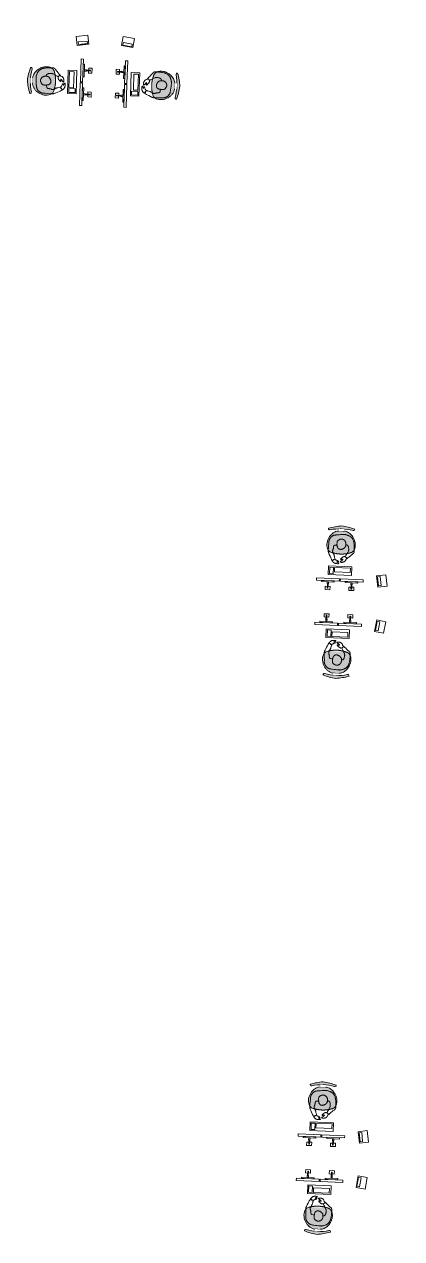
# Model space of a CAD drawing. Header units: millimetres. Extents: x 67146 to 74598, y 18848 to 42829.
import ezdxf

# ---------------------------------------------------------------- set-up
doc = ezdxf.new("R2010")
doc.units = ezdxf.units.MM
doc.header["$MEASUREMENT"] = 0
for name, color, linetype, lineweight in [('FURN-FILE', 211, 'Continuous', 0), ('FURN-STOR', 213, 'Continuous', 0), ('FURN-WKST', 42, 'Continuous', 13)]:
    doc.layers.add(name, color=color, linetype=linetype, lineweight=lineweight)

# ---------------------------------------------------------------- blocks, each defined once
blk = doc.blocks.new('ws 1800')
at = {"color": 0, "linetype": 'ByBlock', "lineweight": -2}
blk.add_wipeout([(0, 750), (1800, 750), (1800, 0), (0, 0)], dxfattribs=at)
blk = doc.blocks.new('*U5')
at = {"color": 0, "linetype": 'ByBlock', "lineweight": -2, "flags": 128}
for points in [[(4, 106), (230, 63), (196, -114), (-30, -71), (4, 106)], [(-2, -63), (175, -97), (185, -45), (8, -12), (-2, -63)], [(-2, -64), (175, -97), (185, -45), (8, -12), (-2, -64)]]:
    blk.add_lwpolyline(points, close=True, dxfattribs=at)
blk = doc.blocks.new('*U6')
at = {"linetype": 'ByBlock', "lineweight": -2}
h = blk.add_hatch(color=7, dxfattribs=at)
edge = h.paths.add_edge_path()
edge.add_spline(control_points=[(-177, -145), (-208, -138), (-239, -120), (-286, -39), (-283, 112), (-154, 269), (-37, 282), (13, 278)], knot_values=[0, 0, 0, 0, 0.127805, 0.173291, 0.430539, 0.788352, 1, 1, 1, 1], degree=3, periodic=0)
edge.add_spline(control_points=[(13, 278), (64, 278), (179, 254), (293, 87), (282, -65), (229, -141), (196, -157), (165, -161)], knot_values=[0, 0, 0, 0, 0.211648, 0.569461, 0.826709, 0.872195, 1, 1, 1, 1], degree=3, periodic=0)
edge.add_line((165, -161), (165, -161))
edge.add_arc((20, 428), 606, 267.4274, 283.8643, ccw=False)
edge.add_arc((20, 428), 606, 250.9906, 267.4275, ccw=False)
edge.add_line((-177, -145), (-177, -145))
blk.add_hatch(color=7, dxfattribs=at).paths.add_polyline_path([(-240, 334, -0.058838), (18, 378, -0.058838), (271, 311), (274, 308, -0.485231), (240, 283, 0.059133), (15, 320, 0.059133), (-212, 304, -0.485231), (-244, 331)])
at = {"color": 0, "linetype": 'ByBlock', "lineweight": -2, "flags": 128}
blk.add_lwpolyline([(-240, 334, -0.058838), (18, 378), (18, 378, -0.058838), (271, 311), (274, 308, -0.485231), (240, 283), (240, 283, 0.059133), (15, 320, 0.059133), (-212, 304), (-212, 304, -0.485231), (-244, 331), (-240, 334)], format="xyb", close=True, dxfattribs=at)
at = {"color": 0, "linetype": 'ByBlock', "lineweight": -2}
blk.add_rational_spline([(-177, -145), (-208, -138), (-239, -120), (-286, -39), (-283, 112), (-154, 269), (-37, 282), (13, 278), (64, 278), (179, 254), (293, 87), (282, -65), (229, -141), (196, -157), (165, -161), (165, -161), (165, -161), (165, -161), (109, -175), (51, -180), (-7, -178), (-65, -175), (-122, -164), (-177, -145), (-177, -145), (-177, -145), (-177, -145)], [1, 1, 1, 1, 1, 1, 1, 1, 1, 1, 1, 1, 1, 1, 1, 1, 1, 1, 0.993153505411, 0.993153505411, 1, 0.993153505411, 0.993153505411, 1, 1, 1, 1], degree=3, knots=[0, 0, 0, 0, 0.021301, 0.028882, 0.071757, 0.131392, 0.166667, 0.166667, 0.166667, 0.201941, 0.261577, 0.304452, 0.312032, 0.333333, 0.333333, 0.333333, 0.5, 0.5, 0.5, 0.666667, 0.666667, 0.666667, 0.833333, 0.833333, 0.833333, 1, 1, 1, 1], dxfattribs=at)
blk.add_wipeout([(-38, 321), (68, 317), (66, 274), (-39, 278)], dxfattribs=at)
blk = doc.blocks.new('*U7')
at = {"color": 0, "linetype": 'ByBlock', "lineweight": -2, "flags": 128}
for points in [[(-68, 120), (-65, 117), (-62, 114), (-59, 111), (-55, 106), (-51, 101), (-48, 96), (-46, 92), (-45, 89), (-43, 86), (-43, 83), (-42, 81), (-41, 77), (-41, 74), (-41, 72), (-41, 68), (-41, 65), (-43, 60), (-44, 56), (-46, 51), (-48, 47), (-50, 44), (-55, 37), (-59, 31), (-63, 25), (-67, 21), (-74, 14), (-79, 8), (-83, 5), (-89, -1), (-95, -5), (-95, -5), (-96, -6), (-96, -6), (-96, -6), (-96, -6), (-96, -6), (-97, -6), (-97, -6), (-97, -5), (-97, -5), (-98, -5), (-98, -5), (-98, -5), (-99, -4), (-99, -4), (-100, -4), (-100, -3), (-100, -3), (-101, -3), (-101, -2), (-101, -2), (-102, -1), (-103, 0), (-103, 1), (-103, 2), (-104, 3), (-104, 4), (-104, 6), (-104, 8), (-103, 10), (-103, 12), (-102, 16), (-99, 23), (-99, 26), (-98, 28), (-97, 29), (-97, 31), (-97, 32), (-97, 34), (-97, 36), (-97, 37), (-97, 38), (-98, 39), (-99, 41), (-100, 41), (-101, 41), (-102, 41), (-104, 40), (-105, 40), (-106, 38), (-108, 37), (-109, 36), (-113, 33), (-116, 29), (-118, 26), (-124, 18), (-129, 12), (-133, 7), (-137, 2), (-140, -1), (-143, -4), (-145, -6), (-147, -7), (-148, -8), (-149, -9), (-150, -9), (-151, -9), (-152, -9), (-153, -9), (-154, -9), (-154, -7), (-155, -6), (-156, -3), (-157, 0), (-157, 3), (-158, 6), (-159, 11), (-159, 16), (-159, 21), (-159, 24), (-159, 28), (-158, 34), (-157, 38), (-157, 41), (-155, 45), (-154, 50), (-151, 55), (-149, 60), (-146, 65), (-144, 69), (-142, 72), (-140, 75), (-137, 80), (-134, 83), (-132, 86), (-128, 90), (-124, 93), (-122, 95), (-120, 96), (-118, 97), (-116, 98), (-114, 98), (-111, 99), (-98, 102), (-95, 103), (-92, 104), (-91, 105), (-89, 106), (-86, 108), (-85, 108), (-84, 109), (-84, 110), (-82, 111), (-81, 112), (-81, 113), (-80, 114), (-79, 115), (-78, 116), (-78, 116), (-78, 117), (-77, 118), (-76, 121), (-76, 122), (-75, 123), (-75, 123), (-75, 124), (-74, 125), (-59, 140), (-36, 163), (-14, 186), (0, 201), (21, 224), (31, 235), (37, 240), (43, 246), (44, 247), (45, 248), (46, 248), (47, 249), (48, 249), (50, 250), (52, 251), (53, 251), (55, 252), (57, 252), (59, 253), (62, 253), (65, 253), (74, 253), (91, 253), (103, 253), (122, 252), (140, 250), (165, 247), (184, 245), (198, 243), (219, 240), (240, 236), (249, 234), (256, 232), (262, 230), (268, 228), (277, 225), (284, 222), (294, 216), (305, 211), (313, 206), (319, 202), (325, 198), (330, 194), (334, 190), (337, 187), (343, 182), (347, 177), (350, 173), (354, 168), (358, 162), (362, 154), (366, 147), (369, 140), (371, 135), (375, 125), (377, 117), (381, 106), (384, 94), (388, 80), (390, 69), (392, 61), (393, 55), (393, 51), (394, 48), (394, 42), (393, 37), (392, 18), (388, -10), (385, -39), (381, -70), (377, -101), (376, -110), (375, -118), (372, -131), (370, -141), (368, -148), (365, -159), (362, -170), (359, -176), (357, -182), (354, -187), (351, -191), (348, -196), (343, -203), (337, -209), (332, -214), (328, -219), (319, -226), (312, -231), (307, -234), (298, -240), (290, -244), (283, -248), (277, -250), (272, -252), (268, -254), (264, -255), (260, -256), (254, -257), (250, -258), (246, -258), (241, -259), (236, -259), (225, -259), (207, -258), (199, -258), (190, -258), (144, -259), (97, -260), (83, -260), (72, -261), (64, -260), (58, -260), (53, -260), (46, -259), (39, -258), (35, -257), (27, -255), (21, -253), (15, -251), (10, -249), (1, -245), (-11, -239), (-24, -232), (-55, -215), (-87, -199), (-100, -191), (-119, -181), (-138, -170), (-139, -169), (-140, -168), (-140, -167), (-140, -166), (-140, -165), (-140, -164), (-139, -163), (-139, -162), (-138, -161), (-137, -160), (-136, -158), (-134, -157), (-132, -155), (-128, -151), (-121, -145), (-118, -143), (-116, -141), (-115, -139), (-114, -138), (-113, -137), (-112, -136), (-112, -135), (-112, -134), (-112, -133), (-112, -132), (-112, -131), (-112, -131), (-113, -130), (-114, -129), (-115, -129), (-116, -129), (-117, -129), (-117, -130), (-118, -130), (-119, -131), (-120, -132), (-121, -133), (-122, -135), (-123, -137), (-134, -157), (-135, -160), (-136, -161), (-137, -162), (-138, -163), (-139, -164), (-139, -165), (-141, -165), (-142, -165), (-142, -165), (-143, -165), (-144, -165), (-149, -161), (-152, -158), (-156, -155), (-159, -152), (-162, -149), (-166, -145), (-170, -141), (-172, -138), (-176, -133), (-180, -127), (-182, -123), (-185, -119), (-186, -115), (-188, -111), (-189, -108), (-190, -105), (-191, -99), (-192, -94), (-192, -89), (-192, -81), (-192, -75), (-192, -57), (-191, -54), (-191, -50), (-191, -48), (-190, -45), (-190, -43), (-189, -42), (-189, -38), (-188, -36), (-187, -35), (-186, -32), (-185, -30), (-185, -29), (-184, -29), (-184, -29), (-184, -29), (-183, -29), (-183, -29), (-183, -29), (-183, -29), (-182, -29), (-182, -29), (-181, -29), (-181, -30), (-180, -30), (-180, -31), (-180, -31), (-179, -32), (-178, -33), (-177, -35), (-176, -37), (-175, -38), (-175, -38), (-174, -39), (-174, -40), (-173, -40), (-172, -42), (-171, -44), (-170, -46), (-169, -49), (-167, -53), (-165, -60), (-164, -63), (-163, -65), (-162, -67), (-161, -68), (-161, -70), (-160, -72), (-160, -73), (-159, -74), (-158, -75), (-158, -76), (-157, -76), (-157, -76), (-157, -76), (-157, -75), (-157, -75), (-157, -75), (-157, -74), (-157, -74), (-157, -73), (-157, -72), (-157, -71), (-157, -69), (-157, -68), (-158, -65), (-158, -62), (-158, -58), (-158, -56), (-158, -55), (-158, -54), (-158, -51), (-157, -50), (-157, -49), (-157, -48), (-157, -47), (-156, -47), (-156, -46), (-156, -46), (-155, -46), (-155, -45), (-154, -45), (-154, -44), (-153, -44), (-152, -43), (-152, -43), (-151, -43), (-151, -43), (-151, -42), (-150, -42), (-150, -42), (-149, -42), (-149, -42), (-149, -42), (-148, -42), (-147, -43), (-145, -43), (-144, -44), (-143, -45), (-142, -47), (-140, -50), (-138, -53), (-136, -57), (-135, -60), (-132, -68), (-127, -81), (-125, -86), (-124, -91), (-122, -95), (-120, -98), (-119, -100), (-116, -104), (-114, -107), (-112, -109), (-109, -111), (-107, -112), (-105, -112), (-96, -116), (-88, -118), (-73, -123), (-51, -129), (-39, -132), (-29, -136), (-24, -138), (-19, -141), (-11, -145), (4, -155), (15, -162), (19, -164), (26, -168), (32, -170), (36, -171), (40, -172), (44, -173), (49, -173), (53, -173), (56, -173), (61, -172), (66, -171), (71, -170), (78, -167), (90, -164), (95, -163), (101, -161), (105, -161), (108, -160), (115, -160), (126, -161), (131, -161), (134, -161), (138, -160), (140, -160), (143, -160), (147, -159), (150, -157), (153, -156), (156, -154), (158, -153), (160, -152), (161, -151), (162, -150), (163, -148), (165, -146), (166, -144), (167, -142), (168, -141), (168, -139), (173, -112), (173, -111), (174, -109), (175, -105), (176, -104), (176, -103), (176, -102), (176, -101), (177, -100), (177, -99), (177, -98), (177, -97), (177, -96), (177, -95), (176, -95), (176, -94), (176, -93), (175, -93), (175, -92), (174, -92), (173, -91), (172, -91), (171, -90), (169, -90), (168, -90), (166, -90), (164, -89), (159, -89), (155, -89), (152, -89), (150, -89), (149, -89), (148, -88), (146, -88), (145, -87), (135, -83), (132, -81), (129, -79), (126, -78), (124, -76), (122, -75), (119, -73), (116, -71), (114, -69), (112, -66), (110, -65), (109, -63), (107, -60), (105, -57), (104, -55), (102, -52), (101, -50), (99, -46), (98, -42), (97, -39), (96, -36), (96, -33), (95, -29), (95, -26), (95, -21), (95, -16), (95, -12), (96, -6), (98, -1), (99, 4), (100, 8), (101, 11), (104, 17), (106, 22), (108, 25), (111, 31), (114, 36), (117, 39), (121, 44), (124, 49), (127, 52), (130, 55), (133, 58), (135, 60), (139, 63), (143, 66), (146, 68), (150, 70), (154, 72), (157, 74), (160, 75), (162, 75), (166, 77), (170, 78), (174, 78), (177, 79), (182, 79), (186, 79), (192, 79), (198, 79), (205, 79), (211, 78), (217, 78), (222, 77), (226, 76), (230, 75), (236, 74), (241, 72), (244, 71), (250, 68), (255, 65), (259, 63), (262, 61), (264, 59), (267, 57), (271, 54), (274, 50), (277, 47), (279, 44), (283, 39), (286, 35), (289, 29), (292, 22), (294, 18), (296, 14), (297, 11), (298, 7), (299, 4), (299, -3), (300, -9), (300, -14), (299, -18), (299, -22), (298, -26), (297, -31), (295, -36), (294, -39), (292, -44), (290, -48), (285, -56), (280, -64), (276, -70), (272, -75), (268, -80), (265, -83), (262, -86), (259, -88), (257, -90), (255, -91), (251, -94), (247, -95), (245, -96), (241, -96), (237, -97), (223, -97), (212, -97), (196, -97), (180, -97)], [(-44, 86), (-20, 98), (5, 109), (21, 117), (45, 128), (70, 138), (74, 140), (79, 141), (83, 142), (86, 142), (90, 143), (97, 143), (103, 143), (108, 142), (118, 141), (125, 140), (135, 138), (146, 135), (151, 134), (155, 133), (159, 131), (162, 130), (164, 129), (167, 128), (169, 127), (172, 125), (175, 123), (177, 122), (180, 119), (182, 117), (184, 115), (185, 114), (186, 112), (187, 111), (189, 108), (190, 106), (191, 103), (192, 102), (193, 100), (194, 97), (194, 95), (195, 93), (195, 90), (195, 88), (196, 83), (196, 79)]]:
    blk.add_lwpolyline(points, dxfattribs=at)
blk = doc.blocks.new('*U8')
at = {"color": 0, "linetype": 'ByBlock', "lineweight": -2, "extrusion": (0, 0, -1), "flags": 128}
for points in [[(94, -227), (76, 233), (-94, 227), (-76, -233), (94, -227)], [(-65, 132), (-68, 205), (58, 210), (60, 136), (-65, 132)], [(38, -200), (26, 114), (-64, 111), (-52, -204), (38, -200)]]:
    blk.add_lwpolyline(points, close=True, dxfattribs=at)
blk = doc.blocks.new('*U9')
at = {"color": 0, "linetype": 'ByBlock', "lineweight": -2}
for p, q in [((-77, 249), (-78, 234)), ((7, 246), (-77, 249)), ((6, 231), (-78, 234)), ((-11, -224), (-96, -221)), ((-96, -221), (-96, -236)), ((-12, -239), (-96, -236))]:
    blk.add_line(p, q, dxfattribs=at)
at = {"color": 0, "linetype": 'ByBlock', "lineweight": -2, "extrusion": (0, 0, -1), "flags": 128}
for points in [[(103, 291), (38, 289), (41, 191), (107, 194), (103, 291)], [(-47, 249), (-46, 224), (-6, 226), (-7, 251), (-47, 249)], [(-77, 361), (-67, 111), (-42, 112), (-52, 362), (-77, 361)], [(-80, 461), (-63, 11), (-108, 9), (-125, 459), (-80, 461)], [(122, -178), (56, -181), (60, -278), (125, -276), (122, -178)], [(-29, -221), (-28, -245), (12, -244), (11, -219), (-29, -221)], [(-58, -109), (-49, -359), (-24, -358), (-33, -108), (-58, -109)], [(-62, -9), (-45, -459), (-90, -461), (-107, -11), (-62, -9)]]:
    blk.add_lwpolyline(points, close=True, dxfattribs=at)
blk = doc.blocks.new('wrk')
at = {"layer": 'FURN-FILE', "color": 0, "linetype": 'Continuous', "lineweight": 0, "extrusion": (0, 0, -1)}
for name, p, rotation in [('*U6', (-596, 928), 2.212929250014387), ('*U5', (-1427, 150), 92.21292925001441)]:
    blk.add_blockref(name, p, dxfattribs=dict(at, rotation=rotation))
at = {"layer": 'FURN-FILE', "color": 0, "linetype": 'Continuous', "lineweight": 0, "rotation": 92.21320400544748}
for name, p in [('*U8', (596, 422)), ('*U9', (600, 153))]:
    blk.add_blockref(name, p, dxfattribs=at)
at = {"color": 0, "linetype": 'Continuous', "lineweight": 0}
blk.add_wipeout([(1700, 1350), (1250, 1350), (1250, 750), (1700, 750)], dxfattribs=at).dxf.layer = 'FURN-FILE'
at = {"layer": 'FURN-FILE', "color": 0, "linetype": 'Continuous', "lineweight": 0, "extrusion": (0, 0, -1), "rotation": 92.21292925001441}
blk.add_blockref('*U7', (-603, 747), dxfattribs=at)
at = {"color": 0}
blk.add_wipeout([(1250, 1350), (1700, 1350), (1700, 750), (1250, 750)], dxfattribs=at).dxf.layer = 'FURN-STOR'
blk = doc.blocks.new('ws 1800_1')
at = {"color": 0, "linetype": 'ByBlock', "lineweight": -2}
blk.add_wipeout([(0, 750), (1800, 750), (1800, 0), (0, 0)], dxfattribs=at)
blk = doc.blocks.new('*U12')
at = {"color": 0, "linetype": 'ByBlock', "lineweight": -2, "extrusion": (0, 0, -1), "flags": 128}
for points in [[(-4, 106), (-230, 63), (-196, -114), (30, -71), (-4, 106)], [(2, -63), (-175, -97), (-185, -45), (-8, -12), (2, -63)], [(2, -64), (-175, -97), (-185, -45), (-8, -12), (2, -64)]]:
    blk.add_lwpolyline(points, close=True, dxfattribs=at)
blk = doc.blocks.new('*U13')
at = {"linetype": 'ByBlock', "lineweight": -2, "extrusion": (0, 0, -1)}
h = blk.add_hatch(color=7, dxfattribs=at)
edge = h.paths.add_edge_path()
edge.add_spline(control_points=[(177, -145), (208, -138), (239, -120), (286, -39), (283, 112), (154, 269), (37, 282), (-13, 278)], knot_values=[0, 0, 0, 0, 0.127805, 0.173291, 0.430539, 0.788352, 1, 1, 1, 1], degree=3, periodic=0)
edge.add_spline(control_points=[(-13, 278), (-64, 278), (-179, 254), (-293, 87), (-282, -65), (-229, -141), (-196, -157), (-165, -161)], knot_values=[0, 0, 0, 0, 0.211648, 0.569461, 0.826709, 0.872195, 1, 1, 1, 1], degree=3, periodic=0)
edge.add_line((-165, -161), (-165, -161))
edge.add_arc((-20, 428), 606, 256.1357, 272.5726)
edge.add_arc((-20, 428), 606, 272.5725, 289.0094)
edge.add_line((177, -145), (177, -145))
blk.add_hatch(color=7, dxfattribs=at).paths.add_polyline_path([(240, 334, 0.058838), (-18, 378, 0.058838), (-271, 311), (-274, 308, 0.485231), (-240, 283, -0.059133), (-15, 320, -0.059133), (212, 304, 0.485231), (244, 331)])
at = {"color": 0, "linetype": 'ByBlock', "lineweight": -2, "extrusion": (0, 0, -1), "flags": 128}
blk.add_lwpolyline([(240, 334, 0.058838), (-18, 378), (-18, 378, 0.058838), (-271, 311), (-274, 308, 0.485231), (-240, 283), (-240, 283, -0.059133), (-15, 320, -0.059133), (212, 304), (212, 304, 0.485231), (244, 331), (240, 334)], format="xyb", close=True, dxfattribs=at)
at = {"color": 0, "linetype": 'ByBlock', "lineweight": -2}
blk.add_rational_spline([(-177, -145), (-208, -138), (-239, -120), (-286, -39), (-283, 112), (-154, 269), (-37, 282), (13, 278), (64, 278), (179, 254), (293, 87), (282, -65), (229, -141), (196, -157), (165, -161), (165, -161), (165, -161), (165, -161), (109, -175), (51, -180), (-7, -178), (-65, -175), (-122, -164), (-177, -145), (-177, -145), (-177, -145), (-177, -145)], [1, 1, 1, 1, 1, 1, 1, 1, 1, 1, 1, 1, 1, 1, 1, 1, 1, 1, 0.993153505411, 0.993153505411, 1, 0.993153505411, 0.993153505411, 1, 1, 1, 1], degree=3, knots=[0, 0, 0, 0, 0.021301, 0.028882, 0.071757, 0.131392, 0.166667, 0.166667, 0.166667, 0.201941, 0.261577, 0.304452, 0.312032, 0.333333, 0.333333, 0.333333, 0.5, 0.5, 0.5, 0.666667, 0.666667, 0.666667, 0.833333, 0.833333, 0.833333, 1, 1, 1, 1], dxfattribs=at)
blk.add_wipeout([(-38, 321), (68, 317), (66, 274), (-39, 278)], dxfattribs=at)
blk = doc.blocks.new('*U14')
at = {"color": 0, "linetype": 'ByBlock', "lineweight": -2, "extrusion": (0, 0, -1), "flags": 128}
for points in [[(68, 120), (62, 113), (57, 107), (53, 102), (50, 97), (48, 93), (46, 89), (45, 86), (44, 84), (43, 81), (42, 77), (42, 74), (41, 72), (41, 69), (41, 65), (42, 60), (44, 56), (45, 52), (47, 48), (49, 45), (51, 41), (55, 35), (59, 30), (63, 25), (71, 17), (83, 6), (95, -5), (95, -6), (96, -6), (96, -6), (96, -6), (96, -6), (96, -6), (96, -6), (97, -6), (97, -6), (97, -6), (98, -5), (98, -5), (98, -5), (99, -5), (99, -5), (99, -4), (100, -4), (100, -3), (100, -3), (101, -3), (101, -2), (101, -2), (102, -1), (102, 0), (103, 1), (103, 2), (103, 3), (103, 5), (103, 7), (103, 9), (102, 12), (101, 15), (99, 23), (98, 25), (98, 27), (97, 29), (97, 31), (97, 32), (97, 34), (97, 36), (97, 37), (97, 38), (98, 39), (98, 41), (100, 41), (101, 41), (102, 41), (103, 40), (105, 39), (106, 38), (108, 37), (109, 35), (111, 34), (114, 30), (117, 27), (120, 23), (131, 9), (135, 4), (138, 0), (141, -3), (144, -5), (146, -7), (147, -8), (149, -9), (150, -10), (151, -10), (152, -10), (153, -9), (154, -9), (154, -8), (155, -6), (156, -3), (157, 0), (157, 3), (158, 9), (159, 14), (159, 19), (159, 23), (159, 26), (158, 33), (157, 37), (157, 40), (155, 45), (154, 50), (151, 55), (149, 60), (147, 65), (145, 69), (143, 72), (141, 75), (137, 80), (134, 83), (132, 86), (128, 90), (124, 93), (122, 95), (120, 96), (118, 97), (116, 98), (114, 98), (111, 99), (98, 102), (95, 103), (92, 104), (91, 105), (89, 106), (86, 108), (85, 108), (84, 109), (84, 110), (82, 111), (81, 112), (81, 113), (80, 114), (79, 115), (78, 116), (78, 116), (78, 117), (76, 121), (76, 122), (75, 123), (75, 123), (75, 124), (74, 124), (74, 125), (59, 140), (36, 163), (14, 186), (0, 201), (-21, 224), (-32, 235), (-43, 246), (-44, 247), (-45, 248), (-46, 248), (-47, 249), (-48, 249), (-50, 250), (-52, 251), (-53, 251), (-55, 252), (-57, 252), (-59, 253), (-62, 253), (-65, 253), (-74, 253), (-91, 253), (-103, 253), (-122, 252), (-140, 250), (-165, 247), (-184, 245), (-212, 241), (-226, 239), (-240, 236), (-249, 234), (-256, 232), (-262, 230), (-268, 228), (-277, 225), (-284, 222), (-294, 216), (-305, 211), (-313, 206), (-319, 202), (-325, 198), (-330, 194), (-334, 190), (-337, 187), (-343, 182), (-347, 177), (-350, 174), (-354, 168), (-358, 162), (-362, 154), (-366, 147), (-369, 140), (-371, 135), (-375, 125), (-377, 117), (-381, 106), (-384, 94), (-388, 80), (-390, 69), (-392, 61), (-393, 55), (-393, 51), (-394, 48), (-394, 42), (-393, 37), (-392, 18), (-388, -10), (-385, -39), (-381, -70), (-377, -101), (-376, -110), (-375, -118), (-372, -131), (-370, -141), (-368, -148), (-365, -159), (-362, -170), (-359, -176), (-357, -182), (-354, -187), (-351, -191), (-348, -196), (-343, -203), (-337, -209), (-332, -214), (-328, -219), (-319, -226), (-312, -231), (-307, -234), (-298, -240), (-290, -244), (-283, -248), (-277, -250), (-272, -252), (-268, -254), (-264, -255), (-260, -256), (-254, -257), (-250, -258), (-246, -258), (-241, -259), (-236, -259), (-225, -259), (-207, -258), (-199, -258), (-190, -258), (-144, -259), (-97, -260), (-83, -260), (-72, -261), (-64, -260), (-57, -260), (-53, -260), (-46, -259), (-39, -258), (-35, -257), (-27, -255), (-21, -253), (-15, -251), (-10, -249), (-1, -245), (11, -239), (24, -232), (55, -215), (87, -199), (100, -191), (119, -181), (138, -170), (139, -169), (140, -168), (140, -167), (140, -166), (140, -165), (140, -164), (140, -163), (139, -162), (139, -161), (138, -160), (136, -158), (134, -156), (133, -155), (129, -151), (122, -145), (120, -143), (118, -141), (116, -139), (115, -138), (114, -136), (113, -135), (113, -135), (112, -133), (112, -132), (112, -132), (112, -131), (113, -130), (114, -129), (114, -129), (115, -129), (116, -129), (117, -130), (117, -130), (118, -131), (119, -132), (119, -133), (121, -135), (122, -137), (124, -140), (126, -144), (131, -153), (132, -156), (134, -158), (135, -160), (136, -162), (137, -163), (138, -164), (139, -164), (140, -165), (141, -165), (142, -165), (142, -165), (143, -165), (144, -165), (149, -161), (153, -158), (156, -155), (159, -152), (162, -150), (165, -147), (169, -143), (172, -139), (174, -137), (177, -132), (178, -130), (180, -127), (182, -123), (184, -119), (185, -115), (186, -111), (188, -104), (190, -98), (190, -93), (191, -89), (191, -81), (192, -69), (192, -57), (191, -54), (191, -50), (191, -48), (191, -45), (190, -43), (190, -41), (189, -40), (189, -37), (188, -35), (187, -34), (186, -32), (185, -30), (184, -29), (184, -29), (184, -29), (184, -29), (183, -29), (183, -29), (183, -29), (182, -29), (182, -29), (182, -29), (181, -30), (181, -30), (180, -31), (180, -31), (179, -32), (178, -33), (177, -35), (176, -37), (175, -38), (175, -38), (174, -39), (174, -40), (173, -40), (172, -42), (171, -44), (170, -47), (169, -49), (167, -53), (166, -57), (165, -60), (164, -63), (163, -65), (162, -67), (162, -69), (161, -70), (161, -71), (160, -73), (159, -74), (159, -74), (158, -75), (158, -76), (157, -76), (157, -76), (157, -75), (157, -75), (157, -75), (157, -74), (157, -74), (157, -73), (157, -72), (157, -71), (157, -69), (158, -68), (158, -67), (158, -64), (158, -62), (158, -59), (159, -57), (159, -56), (158, -54), (158, -53), (158, -51), (158, -50), (158, -49), (157, -48), (157, -48), (156, -47), (156, -46), (155, -46), (155, -46), (155, -45), (154, -45), (153, -44), (153, -44), (152, -43), (151, -43), (151, -43), (151, -43), (150, -42), (150, -42), (149, -42), (149, -42), (149, -42), (148, -42), (147, -42), (145, -43), (144, -44), (143, -45), (141, -46), (140, -47), (138, -51), (137, -54), (135, -58), (134, -61), (131, -69), (127, -82), (125, -87), (123, -91), (121, -95), (120, -98), (118, -100), (116, -104), (113, -107), (112, -109), (109, -111), (105, -112), (96, -116), (88, -118), (73, -123), (51, -129), (40, -132), (29, -136), (24, -138), (19, -141), (11, -145), (-4, -155), (-15, -162), (-19, -164), (-23, -166), (-29, -169), (-34, -171), (-38, -172), (-44, -173), (-46, -173), (-49, -173), (-53, -173), (-56, -173), (-61, -172), (-66, -171), (-71, -170), (-78, -167), (-90, -164), (-95, -163), (-101, -161), (-105, -161), (-108, -161), (-115, -160), (-126, -161), (-131, -161), (-134, -161), (-138, -160), (-140, -160), (-143, -160), (-147, -159), (-150, -157), (-153, -156), (-156, -154), (-158, -153), (-160, -152), (-161, -151), (-162, -150), (-164, -148), (-165, -146), (-166, -144), (-167, -142), (-168, -141), (-168, -139), (-173, -112), (-173, -111), (-176, -103), (-176, -102), (-177, -101), (-177, -101), (-177, -99), (-177, -98), (-177, -98), (-177, -97), (-177, -95), (-176, -94), (-176, -94), (-176, -93), (-175, -92), (-174, -92), (-174, -91), (-173, -91), (-172, -90), (-170, -90), (-169, -90), (-168, -90), (-166, -89), (-164, -89), (-159, -89), (-155, -89), (-152, -89), (-150, -89), (-149, -89), (-148, -88), (-146, -88), (-145, -87), (-140, -85), (-132, -81), (-129, -79), (-126, -78), (-124, -77), (-122, -75), (-119, -73), (-116, -71), (-114, -69), (-112, -66), (-110, -65), (-109, -63), (-107, -60), (-105, -57), (-104, -55), (-102, -52), (-101, -50), (-99, -46), (-98, -42), (-97, -39), (-96, -36), (-96, -33), (-95, -29), (-95, -26), (-95, -21), (-95, -16), (-95, -12), (-96, -6), (-97, -1), (-99, 4), (-100, 8), (-101, 11), (-103, 14), (-105, 20), (-107, 24), (-111, 30), (-114, 36), (-119, 42), (-122, 47), (-126, 51), (-129, 54), (-131, 57), (-134, 59), (-138, 63), (-142, 65), (-145, 67), (-149, 70), (-154, 72), (-157, 74), (-160, 75), (-162, 75), (-167, 77), (-170, 78), (-174, 78), (-177, 79), (-182, 79), (-186, 79), (-192, 79), (-198, 79), (-205, 79), (-211, 78), (-217, 78), (-222, 77), (-226, 76), (-230, 75), (-236, 74), (-241, 72), (-245, 71), (-250, 68), (-255, 65), (-259, 63), (-261, 61), (-264, 59), (-266, 58), (-271, 54), (-274, 50), (-277, 47), (-279, 45), (-283, 39), (-285, 35), (-289, 29), (-292, 22), (-294, 18), (-296, 14), (-297, 10), (-298, 7), (-299, 3), (-299, 0), (-300, -6), (-300, -12), (-299, -17), (-299, -21), (-298, -24), (-297, -31), (-296, -35), (-294, -39), (-292, -43), (-290, -48), (-285, -56), (-280, -63), (-276, -70), (-272, -75), (-269, -79), (-265, -83), (-262, -86), (-259, -88), (-257, -90), (-255, -91), (-251, -93), (-247, -95), (-245, -96), (-241, -96), (-237, -97), (-223, -97), (-212, -97), (-196, -97), (-180, -97)], [(44, 86), (20, 98), (-5, 109), (-21, 117), (-45, 128), (-70, 138), (-74, 140), (-79, 141), (-83, 142), (-86, 142), (-90, 143), (-97, 143), (-103, 143), (-108, 142), (-118, 141), (-125, 140), (-135, 138), (-146, 135), (-150, 134), (-155, 133), (-158, 132), (-162, 130), (-164, 129), (-167, 128), (-169, 127), (-172, 125), (-175, 123), (-177, 122), (-180, 119), (-182, 117), (-184, 115), (-185, 114), (-186, 112), (-187, 111), (-189, 108), (-190, 106), (-191, 103), (-192, 102), (-193, 100), (-194, 97), (-194, 95), (-195, 93), (-195, 90), (-195, 88), (-196, 83), (-196, 79)]]:
    blk.add_lwpolyline(points, dxfattribs=at)
blk = doc.blocks.new('*U15')
at = {"color": 0, "linetype": 'ByBlock', "lineweight": -2, "flags": 128}
for points in [[(-94, -227), (-76, 233), (94, 227), (76, -233), (-94, -227)], [(65, 132), (68, 205), (-58, 210), (-60, 136), (65, 132)], [(-38, -200), (-26, 114), (64, 111), (52, -204), (-38, -200)]]:
    blk.add_lwpolyline(points, close=True, dxfattribs=at)
blk = doc.blocks.new('*U16')
at = {"color": 0, "linetype": 'ByBlock', "lineweight": -2}
for p, q in [((-77, 249), (-78, 234)), ((7, 246), (-77, 249)), ((6, 231), (-78, 234)), ((-11, -224), (-96, -221)), ((-96, -221), (-96, -236)), ((-12, -239), (-96, -236))]:
    blk.add_line(p, q, dxfattribs=at)
at = {"color": 0, "linetype": 'ByBlock', "lineweight": -2, "flags": 128}
for points in [[(-103, 291), (-38, 289), (-41, 191), (-107, 194), (-103, 291)], [(47, 249), (46, 224), (6, 226), (7, 251), (47, 249)], [(77, 361), (67, 111), (42, 112), (52, 362), (77, 361)], [(80, 461), (63, 11), (108, 9), (125, 459), (80, 461)], [(-122, -178), (-56, -181), (-60, -278), (-125, -276), (-122, -178)], [(29, -221), (28, -245), (-12, -244), (-11, -219), (29, -221)], [(58, -109), (49, -359), (24, -358), (33, -108), (58, -109)], [(62, -9), (45, -459), (90, -461), (107, -11), (62, -9)]]:
    blk.add_lwpolyline(points, close=True, dxfattribs=at)
blk = doc.blocks.new('wrk_1')
at = {"layer": 'FURN-FILE', "color": 0, "linetype": 'Continuous', "lineweight": 0, "extrusion": (0, 0, -1)}
for name, p, rotation in [('*U13', (-596, 928), 2.212929250014388), ('*U12', (-1427, 150), 92.21292925001441)]:
    blk.add_blockref(name, p, dxfattribs=dict(at, rotation=rotation))
at = {"layer": 'FURN-FILE', "color": 0, "linetype": 'Continuous', "lineweight": 0, "rotation": 92.21320400544748}
for name, p in [('*U15', (596, 422)), ('*U16', (600, 153))]:
    blk.add_blockref(name, p, dxfattribs=at)
at = {"color": 0, "linetype": 'Continuous', "lineweight": 0}
blk.add_wipeout([(1700, 1350), (1250, 1350), (1250, 750), (1700, 750)], dxfattribs=at).dxf.layer = 'FURN-FILE'
at = {"layer": 'FURN-FILE', "color": 0, "linetype": 'Continuous', "lineweight": 0, "extrusion": (0, 0, -1), "rotation": 92.21292925001441}
blk.add_blockref('*U14', (-603, 747), dxfattribs=at)
at = {"color": 0}
blk.add_wipeout([(1250, 1350), (1700, 1350), (1700, 750), (1250, 750)], dxfattribs=at).dxf.layer = 'FURN-STOR'
blk = doc.blocks.new('ws 1800_2')
at = {"color": 0, "linetype": 'ByBlock', "lineweight": -2}
blk.add_wipeout([(0, 750), (1800, 750), (1800, 0), (0, 0)], dxfattribs=at)
blk = doc.blocks.new('*U19')
at = {"color": 0, "linetype": 'ByBlock', "lineweight": -2, "flags": 128}
for points in [[(4, 106), (230, 63), (196, -114), (-30, -71), (4, 106)], [(-2, -63), (175, -97), (185, -45), (8, -12), (-2, -63)], [(-2, -64), (175, -97), (185, -45), (8, -12), (-2, -64)]]:
    blk.add_lwpolyline(points, close=True, dxfattribs=at)
blk = doc.blocks.new('*U20')
at = {"linetype": 'ByBlock', "lineweight": -2}
h = blk.add_hatch(color=7, dxfattribs=at)
edge = h.paths.add_edge_path()
edge.add_spline(control_points=[(-177, -145), (-208, -138), (-239, -120), (-286, -39), (-283, 112), (-154, 269), (-37, 282), (13, 278)], knot_values=[0, 0, 0, 0, 0.127805, 0.173291, 0.430539, 0.788352, 1, 1, 1, 1], degree=3, periodic=0)
edge.add_spline(control_points=[(13, 278), (64, 278), (179, 254), (293, 87), (282, -65), (229, -141), (196, -157), (165, -161)], knot_values=[0, 0, 0, 0, 0.211648, 0.569461, 0.826709, 0.872195, 1, 1, 1, 1], degree=3, periodic=0)
edge.add_line((165, -161), (165, -161))
edge.add_arc((20, 428), 606, 267.4274, 283.8643, ccw=False)
edge.add_arc((20, 428), 606, 250.9906, 267.4275, ccw=False)
edge.add_line((-177, -145), (-177, -145))
blk.add_hatch(color=7, dxfattribs=at).paths.add_polyline_path([(-240, 334, -0.058838), (18, 378, -0.058838), (271, 311), (274, 308, -0.485231), (240, 283, 0.059133), (15, 320, 0.059133), (-212, 304, -0.485231), (-244, 331)])
at = {"color": 0, "linetype": 'ByBlock', "lineweight": -2, "flags": 128}
blk.add_lwpolyline([(-240, 334, -0.058838), (18, 378), (18, 378, -0.058838), (271, 311), (274, 308, -0.485231), (240, 283), (240, 283, 0.059133), (15, 320, 0.059133), (-212, 304), (-212, 304, -0.485231), (-244, 331), (-240, 334)], format="xyb", close=True, dxfattribs=at)
at = {"color": 0, "linetype": 'ByBlock', "lineweight": -2}
blk.add_rational_spline([(-177, -145), (-208, -138), (-239, -120), (-286, -39), (-283, 112), (-154, 269), (-37, 282), (13, 278), (64, 278), (179, 254), (293, 87), (282, -65), (229, -141), (196, -157), (165, -161), (165, -161), (165, -161), (165, -161), (109, -175), (51, -180), (-7, -178), (-65, -175), (-122, -164), (-177, -145), (-177, -145), (-177, -145), (-177, -145)], [1, 1, 1, 1, 1, 1, 1, 1, 1, 1, 1, 1, 1, 1, 1, 1, 1, 1, 0.993153505411, 0.993153505411, 1, 0.993153505411, 0.993153505411, 1, 1, 1, 1], degree=3, knots=[0, 0, 0, 0, 0.021301, 0.028882, 0.071757, 0.131392, 0.166667, 0.166667, 0.166667, 0.201941, 0.261577, 0.304452, 0.312032, 0.333333, 0.333333, 0.333333, 0.5, 0.5, 0.5, 0.666667, 0.666667, 0.666667, 0.833333, 0.833333, 0.833333, 1, 1, 1, 1], dxfattribs=at)
blk.add_wipeout([(-38, 321), (68, 317), (66, 274), (-39, 278)], dxfattribs=at)
blk = doc.blocks.new('*U21')
at = {"color": 0, "linetype": 'ByBlock', "lineweight": -2, "flags": 128}
for points in [[(-68, 120), (-65, 117), (-62, 114), (-59, 111), (-55, 106), (-51, 101), (-48, 96), (-46, 92), (-45, 89), (-43, 86), (-43, 83), (-42, 81), (-41, 77), (-41, 74), (-41, 72), (-41, 68), (-41, 65), (-43, 60), (-44, 56), (-46, 51), (-48, 47), (-50, 44), (-55, 37), (-59, 31), (-63, 25), (-67, 21), (-74, 14), (-79, 8), (-83, 5), (-89, -1), (-95, -5), (-95, -5), (-96, -6), (-96, -6), (-96, -6), (-96, -6), (-96, -6), (-97, -6), (-97, -6), (-97, -5), (-97, -5), (-98, -5), (-98, -5), (-98, -5), (-99, -4), (-99, -4), (-100, -4), (-100, -3), (-100, -3), (-101, -3), (-101, -2), (-101, -2), (-102, -1), (-103, 0), (-103, 1), (-103, 2), (-104, 3), (-104, 4), (-104, 6), (-104, 8), (-103, 10), (-103, 12), (-102, 16), (-99, 23), (-99, 26), (-98, 28), (-97, 29), (-97, 31), (-97, 32), (-97, 34), (-97, 36), (-97, 37), (-97, 38), (-98, 39), (-99, 41), (-100, 41), (-101, 41), (-102, 41), (-104, 40), (-105, 40), (-106, 38), (-108, 37), (-109, 36), (-113, 33), (-116, 29), (-118, 26), (-124, 18), (-129, 12), (-133, 7), (-137, 2), (-140, -1), (-143, -4), (-145, -6), (-147, -7), (-148, -8), (-149, -9), (-150, -9), (-151, -9), (-152, -9), (-153, -9), (-154, -9), (-154, -7), (-155, -6), (-156, -3), (-157, 0), (-157, 3), (-158, 6), (-159, 11), (-159, 16), (-159, 21), (-159, 24), (-159, 28), (-158, 34), (-157, 38), (-157, 41), (-155, 45), (-154, 50), (-151, 55), (-149, 60), (-146, 65), (-144, 69), (-142, 72), (-140, 75), (-137, 80), (-134, 83), (-132, 86), (-128, 90), (-124, 93), (-122, 95), (-120, 96), (-118, 97), (-116, 98), (-114, 98), (-111, 99), (-98, 102), (-95, 103), (-92, 104), (-91, 105), (-89, 106), (-86, 108), (-85, 108), (-84, 109), (-84, 110), (-82, 111), (-81, 112), (-81, 113), (-80, 114), (-79, 115), (-78, 116), (-78, 116), (-78, 117), (-77, 118), (-76, 121), (-76, 122), (-75, 123), (-75, 123), (-75, 124), (-74, 125), (-59, 140), (-36, 163), (-14, 186), (0, 201), (21, 224), (31, 235), (37, 240), (43, 246), (44, 247), (45, 248), (46, 248), (47, 249), (48, 249), (50, 250), (52, 251), (53, 251), (55, 252), (57, 252), (59, 253), (62, 253), (65, 253), (74, 253), (91, 253), (103, 253), (122, 252), (140, 250), (165, 247), (184, 245), (198, 243), (219, 240), (240, 236), (249, 234), (256, 232), (262, 230), (268, 228), (277, 225), (284, 222), (294, 216), (305, 211), (313, 206), (319, 202), (325, 198), (330, 194), (334, 190), (337, 187), (343, 182), (347, 177), (350, 173), (354, 168), (358, 162), (362, 154), (366, 147), (369, 140), (371, 135), (375, 125), (377, 117), (381, 106), (384, 94), (388, 80), (390, 69), (392, 61), (393, 55), (393, 51), (394, 48), (394, 42), (393, 37), (392, 18), (388, -10), (385, -39), (381, -70), (377, -101), (376, -110), (375, -118), (372, -131), (370, -141), (368, -148), (365, -159), (362, -170), (359, -176), (357, -182), (354, -187), (351, -191), (348, -196), (343, -203), (337, -209), (332, -214), (328, -219), (319, -226), (312, -231), (307, -234), (298, -240), (290, -244), (283, -248), (277, -250), (272, -252), (268, -254), (264, -255), (260, -256), (254, -257), (250, -258), (246, -258), (241, -259), (236, -259), (225, -259), (207, -258), (199, -258), (190, -258), (144, -259), (97, -260), (83, -260), (72, -261), (64, -260), (58, -260), (53, -260), (46, -259), (39, -258), (35, -257), (27, -255), (21, -253), (15, -251), (10, -249), (1, -245), (-11, -239), (-24, -232), (-55, -215), (-87, -199), (-100, -191), (-119, -181), (-138, -170), (-139, -169), (-140, -168), (-140, -167), (-140, -166), (-140, -165), (-140, -164), (-139, -163), (-139, -162), (-138, -161), (-137, -160), (-136, -158), (-134, -157), (-132, -155), (-128, -151), (-121, -145), (-118, -143), (-116, -141), (-115, -139), (-114, -138), (-113, -137), (-112, -136), (-112, -135), (-112, -134), (-112, -133), (-112, -132), (-112, -131), (-112, -131), (-113, -130), (-114, -129), (-115, -129), (-116, -129), (-117, -129), (-117, -130), (-118, -130), (-119, -131), (-120, -132), (-121, -133), (-122, -135), (-123, -137), (-134, -157), (-135, -160), (-136, -161), (-137, -162), (-138, -163), (-139, -164), (-139, -165), (-141, -165), (-142, -165), (-142, -165), (-143, -165), (-144, -165), (-149, -161), (-152, -158), (-156, -155), (-159, -152), (-162, -149), (-166, -145), (-170, -141), (-172, -138), (-176, -133), (-180, -127), (-182, -123), (-185, -119), (-186, -115), (-188, -111), (-189, -108), (-190, -105), (-191, -99), (-192, -94), (-192, -89), (-192, -81), (-192, -75), (-192, -57), (-191, -54), (-191, -50), (-191, -48), (-190, -45), (-190, -43), (-189, -42), (-189, -38), (-188, -36), (-187, -35), (-186, -32), (-185, -30), (-185, -29), (-184, -29), (-184, -29), (-184, -29), (-183, -29), (-183, -29), (-183, -29), (-183, -29), (-182, -29), (-182, -29), (-181, -29), (-181, -30), (-180, -30), (-180, -31), (-180, -31), (-179, -32), (-178, -33), (-177, -35), (-176, -37), (-175, -38), (-175, -38), (-174, -39), (-174, -40), (-173, -40), (-172, -42), (-171, -44), (-170, -46), (-169, -49), (-167, -53), (-165, -60), (-164, -63), (-163, -65), (-162, -67), (-161, -68), (-161, -70), (-160, -72), (-160, -73), (-159, -74), (-158, -75), (-158, -76), (-157, -76), (-157, -76), (-157, -76), (-157, -75), (-157, -75), (-157, -75), (-157, -74), (-157, -74), (-157, -73), (-157, -72), (-157, -71), (-157, -69), (-157, -68), (-158, -65), (-158, -62), (-158, -58), (-158, -56), (-158, -55), (-158, -54), (-158, -51), (-157, -50), (-157, -49), (-157, -48), (-157, -47), (-156, -47), (-156, -46), (-156, -46), (-155, -46), (-155, -45), (-154, -45), (-154, -44), (-153, -44), (-152, -43), (-152, -43), (-151, -43), (-151, -43), (-151, -42), (-150, -42), (-150, -42), (-149, -42), (-149, -42), (-149, -42), (-148, -42), (-147, -43), (-145, -43), (-144, -44), (-143, -45), (-142, -47), (-140, -50), (-138, -53), (-136, -57), (-135, -60), (-132, -68), (-127, -81), (-125, -86), (-124, -91), (-122, -95), (-120, -98), (-119, -100), (-116, -104), (-114, -107), (-112, -109), (-109, -111), (-107, -112), (-105, -112), (-96, -116), (-88, -118), (-73, -123), (-51, -129), (-39, -132), (-29, -136), (-24, -138), (-19, -141), (-11, -145), (4, -155), (15, -162), (19, -164), (26, -168), (32, -170), (36, -171), (40, -172), (44, -173), (49, -173), (53, -173), (56, -173), (61, -172), (66, -171), (71, -170), (78, -167), (90, -164), (95, -163), (101, -161), (105, -161), (108, -160), (115, -160), (126, -161), (131, -161), (134, -161), (138, -160), (140, -160), (143, -160), (147, -159), (150, -157), (153, -156), (156, -154), (158, -153), (160, -152), (161, -151), (162, -150), (163, -148), (165, -146), (166, -144), (167, -142), (168, -141), (168, -139), (173, -112), (173, -111), (174, -109), (175, -105), (176, -104), (176, -103), (176, -102), (176, -101), (177, -100), (177, -99), (177, -98), (177, -97), (177, -96), (177, -95), (176, -95), (176, -94), (176, -93), (175, -93), (175, -92), (174, -92), (173, -91), (172, -91), (171, -90), (169, -90), (168, -90), (166, -90), (164, -89), (159, -89), (155, -89), (152, -89), (150, -89), (149, -89), (148, -88), (146, -88), (145, -87), (135, -83), (132, -81), (129, -79), (126, -78), (124, -76), (122, -75), (119, -73), (116, -71), (114, -69), (112, -66), (110, -65), (109, -63), (107, -60), (105, -57), (104, -55), (102, -52), (101, -50), (99, -46), (98, -42), (97, -39), (96, -36), (96, -33), (95, -29), (95, -26), (95, -21), (95, -16), (95, -12), (96, -6), (98, -1), (99, 4), (100, 8), (101, 11), (104, 17), (106, 22), (108, 25), (111, 31), (114, 36), (117, 39), (121, 44), (124, 49), (127, 52), (130, 55), (133, 58), (135, 60), (139, 63), (143, 66), (146, 68), (150, 70), (154, 72), (157, 74), (160, 75), (162, 75), (166, 77), (170, 78), (174, 78), (177, 79), (182, 79), (186, 79), (192, 79), (198, 79), (205, 79), (211, 78), (217, 78), (222, 77), (226, 76), (230, 75), (236, 74), (241, 72), (244, 71), (250, 68), (255, 65), (259, 63), (262, 61), (264, 59), (267, 57), (271, 54), (274, 50), (277, 47), (279, 44), (283, 39), (286, 35), (289, 29), (292, 22), (294, 18), (296, 14), (297, 11), (298, 7), (299, 4), (299, -3), (300, -9), (300, -14), (299, -18), (299, -22), (298, -26), (297, -31), (295, -36), (294, -39), (292, -44), (290, -48), (285, -56), (280, -64), (276, -70), (272, -75), (268, -80), (265, -83), (262, -86), (259, -88), (257, -90), (255, -91), (251, -94), (247, -95), (245, -96), (241, -96), (237, -97), (223, -97), (212, -97), (196, -97), (180, -97)], [(-44, 86), (-20, 98), (5, 109), (21, 117), (45, 128), (70, 138), (74, 140), (79, 141), (83, 142), (86, 142), (90, 143), (97, 143), (103, 143), (108, 142), (118, 141), (125, 140), (135, 138), (146, 135), (151, 134), (155, 133), (159, 131), (162, 130), (164, 129), (167, 128), (169, 127), (172, 125), (175, 123), (177, 122), (180, 119), (182, 117), (184, 115), (185, 114), (186, 112), (187, 111), (189, 108), (190, 106), (191, 103), (192, 102), (193, 100), (194, 97), (194, 95), (195, 93), (195, 90), (195, 88), (196, 83), (196, 79)]]:
    blk.add_lwpolyline(points, dxfattribs=at)
blk = doc.blocks.new('*U22')
at = {"color": 0, "linetype": 'ByBlock', "lineweight": -2, "extrusion": (0, 0, -1), "flags": 128}
for points in [[(94, -227), (76, 233), (-94, 227), (-76, -233), (94, -227)], [(-65, 132), (-68, 205), (58, 210), (60, 136), (-65, 132)], [(38, -200), (26, 114), (-64, 111), (-52, -204), (38, -200)]]:
    blk.add_lwpolyline(points, close=True, dxfattribs=at)
blk = doc.blocks.new('*U23')
at = {"color": 0, "linetype": 'ByBlock', "lineweight": -2}
for p, q in [((-77, 249), (-78, 234)), ((7, 246), (-77, 249)), ((6, 231), (-78, 234)), ((-11, -224), (-96, -221)), ((-96, -221), (-96, -236)), ((-12, -239), (-96, -236))]:
    blk.add_line(p, q, dxfattribs=at)
at = {"color": 0, "linetype": 'ByBlock', "lineweight": -2, "extrusion": (0, 0, -1), "flags": 128}
for points in [[(103, 291), (38, 289), (41, 191), (107, 194), (103, 291)], [(-47, 249), (-46, 224), (-6, 226), (-7, 251), (-47, 249)], [(-77, 361), (-67, 111), (-42, 112), (-52, 362), (-77, 361)], [(-80, 461), (-63, 11), (-108, 9), (-125, 459), (-80, 461)], [(122, -178), (56, -181), (60, -278), (125, -276), (122, -178)], [(-29, -221), (-28, -245), (12, -244), (11, -219), (-29, -221)], [(-58, -109), (-49, -359), (-24, -358), (-33, -108), (-58, -109)], [(-62, -9), (-45, -459), (-90, -461), (-107, -11), (-62, -9)]]:
    blk.add_lwpolyline(points, close=True, dxfattribs=at)
blk = doc.blocks.new('wrk_2')
at = {"layer": 'FURN-FILE', "color": 0, "linetype": 'Continuous', "lineweight": 0, "extrusion": (0, 0, -1)}
for name, p, rotation in [('*U20', (-596, 928), 2.212929250014387), ('*U19', (-1427, 150), 92.21292925001441)]:
    blk.add_blockref(name, p, dxfattribs=dict(at, rotation=rotation))
at = {"layer": 'FURN-FILE', "color": 0, "linetype": 'Continuous', "lineweight": 0, "rotation": 92.21320400544748}
for name, p in [('*U22', (596, 422)), ('*U23', (600, 153))]:
    blk.add_blockref(name, p, dxfattribs=at)
at = {"color": 0, "linetype": 'Continuous', "lineweight": 0}
blk.add_wipeout([(1700, 1350), (1250, 1350), (1250, 750), (1700, 750)], dxfattribs=at).dxf.layer = 'FURN-FILE'
at = {"layer": 'FURN-FILE', "color": 0, "linetype": 'Continuous', "lineweight": 0, "extrusion": (0, 0, -1), "rotation": 92.21292925001441}
blk.add_blockref('*U21', (-603, 747), dxfattribs=at)
at = {"color": 0}
blk.add_wipeout([(1250, 1350), (1700, 1350), (1700, 750), (1250, 750)], dxfattribs=at).dxf.layer = 'FURN-STOR'
blk = doc.blocks.new('ws 1800_3')
at = {"color": 0, "linetype": 'ByBlock', "lineweight": -2}
blk.add_wipeout([(0, 750), (1800, 750), (1800, 0), (0, 0)], dxfattribs=at)
blk = doc.blocks.new('*U26')
at = {"color": 0, "linetype": 'ByBlock', "lineweight": -2, "extrusion": (0, 0, -1), "flags": 128}
for points in [[(-4, 106), (-230, 63), (-196, -114), (30, -71), (-4, 106)], [(2, -63), (-175, -97), (-185, -45), (-8, -12), (2, -63)], [(2, -64), (-175, -97), (-185, -45), (-8, -12), (2, -64)]]:
    blk.add_lwpolyline(points, close=True, dxfattribs=at)
blk = doc.blocks.new('*U27')
at = {"linetype": 'ByBlock', "lineweight": -2, "extrusion": (0, 0, -1)}
h = blk.add_hatch(color=7, dxfattribs=at)
edge = h.paths.add_edge_path()
edge.add_spline(control_points=[(177, -145), (208, -138), (239, -120), (286, -39), (283, 112), (154, 269), (37, 282), (-13, 278)], knot_values=[0, 0, 0, 0, 0.127805, 0.173291, 0.430539, 0.788352, 1, 1, 1, 1], degree=3, periodic=0)
edge.add_spline(control_points=[(-13, 278), (-64, 278), (-179, 254), (-293, 87), (-282, -65), (-229, -141), (-196, -157), (-165, -161)], knot_values=[0, 0, 0, 0, 0.211648, 0.569461, 0.826709, 0.872195, 1, 1, 1, 1], degree=3, periodic=0)
edge.add_line((-165, -161), (-165, -161))
edge.add_arc((-20, 428), 606, 256.1357, 272.5726)
edge.add_arc((-20, 428), 606, 272.5725, 289.0094)
edge.add_line((177, -145), (177, -145))
blk.add_hatch(color=7, dxfattribs=at).paths.add_polyline_path([(240, 334, 0.058838), (-18, 378, 0.058838), (-271, 311), (-274, 308, 0.485231), (-240, 283, -0.059133), (-15, 320, -0.059133), (212, 304, 0.485231), (244, 331)])
at = {"color": 0, "linetype": 'ByBlock', "lineweight": -2, "extrusion": (0, 0, -1), "flags": 128}
blk.add_lwpolyline([(240, 334, 0.058838), (-18, 378), (-18, 378, 0.058838), (-271, 311), (-274, 308, 0.485231), (-240, 283), (-240, 283, -0.059133), (-15, 320, -0.059133), (212, 304), (212, 304, 0.485231), (244, 331), (240, 334)], format="xyb", close=True, dxfattribs=at)
at = {"color": 0, "linetype": 'ByBlock', "lineweight": -2}
blk.add_rational_spline([(-177, -145), (-208, -138), (-239, -120), (-286, -39), (-283, 112), (-154, 269), (-37, 282), (13, 278), (64, 278), (179, 254), (293, 87), (282, -65), (229, -141), (196, -157), (165, -161), (165, -161), (165, -161), (165, -161), (109, -175), (51, -180), (-7, -178), (-65, -175), (-122, -164), (-177, -145), (-177, -145), (-177, -145), (-177, -145)], [1, 1, 1, 1, 1, 1, 1, 1, 1, 1, 1, 1, 1, 1, 1, 1, 1, 1, 0.993153505411, 0.993153505411, 1, 0.993153505411, 0.993153505411, 1, 1, 1, 1], degree=3, knots=[0, 0, 0, 0, 0.021301, 0.028882, 0.071757, 0.131392, 0.166667, 0.166667, 0.166667, 0.201941, 0.261577, 0.304452, 0.312032, 0.333333, 0.333333, 0.333333, 0.5, 0.5, 0.5, 0.666667, 0.666667, 0.666667, 0.833333, 0.833333, 0.833333, 1, 1, 1, 1], dxfattribs=at)
blk.add_wipeout([(-38, 321), (68, 317), (66, 274), (-39, 278)], dxfattribs=at)
blk = doc.blocks.new('*U28')
at = {"color": 0, "linetype": 'ByBlock', "lineweight": -2, "extrusion": (0, 0, -1), "flags": 128}
for points in [[(68, 120), (62, 113), (57, 107), (53, 102), (50, 97), (48, 93), (46, 89), (45, 86), (44, 84), (43, 81), (42, 77), (42, 74), (41, 72), (41, 69), (41, 65), (42, 60), (44, 56), (45, 52), (47, 48), (49, 45), (51, 41), (55, 35), (59, 30), (63, 25), (71, 17), (83, 6), (95, -5), (95, -6), (96, -6), (96, -6), (96, -6), (96, -6), (96, -6), (96, -6), (97, -6), (97, -6), (97, -6), (98, -5), (98, -5), (98, -5), (99, -5), (99, -5), (99, -4), (100, -4), (100, -3), (100, -3), (101, -3), (101, -2), (101, -2), (102, -1), (102, 0), (103, 1), (103, 2), (103, 3), (103, 5), (103, 7), (103, 9), (102, 12), (101, 15), (99, 23), (98, 25), (98, 27), (97, 29), (97, 31), (97, 32), (97, 34), (97, 36), (97, 37), (97, 38), (98, 39), (98, 41), (100, 41), (101, 41), (102, 41), (103, 40), (105, 39), (106, 38), (108, 37), (109, 35), (111, 34), (114, 30), (117, 27), (120, 23), (131, 9), (135, 4), (138, 0), (141, -3), (144, -5), (146, -7), (147, -8), (149, -9), (150, -10), (151, -10), (152, -10), (153, -9), (154, -9), (154, -8), (155, -6), (156, -3), (157, 0), (157, 3), (158, 9), (159, 14), (159, 19), (159, 23), (159, 26), (158, 33), (157, 37), (157, 40), (155, 45), (154, 50), (151, 55), (149, 60), (147, 65), (145, 69), (143, 72), (141, 75), (137, 80), (134, 83), (132, 86), (128, 90), (124, 93), (122, 95), (120, 96), (118, 97), (116, 98), (114, 98), (111, 99), (98, 102), (95, 103), (92, 104), (91, 105), (89, 106), (86, 108), (85, 108), (84, 109), (84, 110), (82, 111), (81, 112), (81, 113), (80, 114), (79, 115), (78, 116), (78, 116), (78, 117), (76, 121), (76, 122), (75, 123), (75, 123), (75, 124), (74, 124), (74, 125), (59, 140), (36, 163), (14, 186), (0, 201), (-21, 224), (-32, 235), (-43, 246), (-44, 247), (-45, 248), (-46, 248), (-47, 249), (-48, 249), (-50, 250), (-52, 251), (-53, 251), (-55, 252), (-57, 252), (-59, 253), (-62, 253), (-65, 253), (-74, 253), (-91, 253), (-103, 253), (-122, 252), (-140, 250), (-165, 247), (-184, 245), (-212, 241), (-226, 239), (-240, 236), (-249, 234), (-256, 232), (-262, 230), (-268, 228), (-277, 225), (-284, 222), (-294, 216), (-305, 211), (-313, 206), (-319, 202), (-325, 198), (-330, 194), (-334, 190), (-337, 187), (-343, 182), (-347, 177), (-350, 174), (-354, 168), (-358, 162), (-362, 154), (-366, 147), (-369, 140), (-371, 135), (-375, 125), (-377, 117), (-381, 106), (-384, 94), (-388, 80), (-390, 69), (-392, 61), (-393, 55), (-393, 51), (-394, 48), (-394, 42), (-393, 37), (-392, 18), (-388, -10), (-385, -39), (-381, -70), (-377, -101), (-376, -110), (-375, -118), (-372, -131), (-370, -141), (-368, -148), (-365, -159), (-362, -170), (-359, -176), (-357, -182), (-354, -187), (-351, -191), (-348, -196), (-343, -203), (-337, -209), (-332, -214), (-328, -219), (-319, -226), (-312, -231), (-307, -234), (-298, -240), (-290, -244), (-283, -248), (-277, -250), (-272, -252), (-268, -254), (-264, -255), (-260, -256), (-254, -257), (-250, -258), (-246, -258), (-241, -259), (-236, -259), (-225, -259), (-207, -258), (-199, -258), (-190, -258), (-144, -259), (-97, -260), (-83, -260), (-72, -261), (-64, -260), (-57, -260), (-53, -260), (-46, -259), (-39, -258), (-35, -257), (-27, -255), (-21, -253), (-15, -251), (-10, -249), (-1, -245), (11, -239), (24, -232), (55, -215), (87, -199), (100, -191), (119, -181), (138, -170), (139, -169), (140, -168), (140, -167), (140, -166), (140, -165), (140, -164), (140, -163), (139, -162), (139, -161), (138, -160), (136, -158), (134, -156), (133, -155), (129, -151), (122, -145), (120, -143), (118, -141), (116, -139), (115, -138), (114, -136), (113, -135), (113, -135), (112, -133), (112, -132), (112, -132), (112, -131), (113, -130), (114, -129), (114, -129), (115, -129), (116, -129), (117, -130), (117, -130), (118, -131), (119, -132), (119, -133), (121, -135), (122, -137), (124, -140), (126, -144), (131, -153), (132, -156), (134, -158), (135, -160), (136, -162), (137, -163), (138, -164), (139, -164), (140, -165), (141, -165), (142, -165), (142, -165), (143, -165), (144, -165), (149, -161), (153, -158), (156, -155), (159, -152), (162, -150), (165, -147), (169, -143), (172, -139), (174, -137), (177, -132), (178, -130), (180, -127), (182, -123), (184, -119), (185, -115), (186, -111), (188, -104), (190, -98), (190, -93), (191, -89), (191, -81), (192, -69), (192, -57), (191, -54), (191, -50), (191, -48), (191, -45), (190, -43), (190, -41), (189, -40), (189, -37), (188, -35), (187, -34), (186, -32), (185, -30), (184, -29), (184, -29), (184, -29), (184, -29), (183, -29), (183, -29), (183, -29), (182, -29), (182, -29), (182, -29), (181, -30), (181, -30), (180, -31), (180, -31), (179, -32), (178, -33), (177, -35), (176, -37), (175, -38), (175, -38), (174, -39), (174, -40), (173, -40), (172, -42), (171, -44), (170, -47), (169, -49), (167, -53), (166, -57), (165, -60), (164, -63), (163, -65), (162, -67), (162, -69), (161, -70), (161, -71), (160, -73), (159, -74), (159, -74), (158, -75), (158, -76), (157, -76), (157, -76), (157, -75), (157, -75), (157, -75), (157, -74), (157, -74), (157, -73), (157, -72), (157, -71), (157, -69), (158, -68), (158, -67), (158, -64), (158, -62), (158, -59), (159, -57), (159, -56), (158, -54), (158, -53), (158, -51), (158, -50), (158, -49), (157, -48), (157, -48), (156, -47), (156, -46), (155, -46), (155, -46), (155, -45), (154, -45), (153, -44), (153, -44), (152, -43), (151, -43), (151, -43), (151, -43), (150, -42), (150, -42), (149, -42), (149, -42), (149, -42), (148, -42), (147, -42), (145, -43), (144, -44), (143, -45), (141, -46), (140, -47), (138, -51), (137, -54), (135, -58), (134, -61), (131, -69), (127, -82), (125, -87), (123, -91), (121, -95), (120, -98), (118, -100), (116, -104), (113, -107), (112, -109), (109, -111), (105, -112), (96, -116), (88, -118), (73, -123), (51, -129), (40, -132), (29, -136), (24, -138), (19, -141), (11, -145), (-4, -155), (-15, -162), (-19, -164), (-23, -166), (-29, -169), (-34, -171), (-38, -172), (-44, -173), (-46, -173), (-49, -173), (-53, -173), (-56, -173), (-61, -172), (-66, -171), (-71, -170), (-78, -167), (-90, -164), (-95, -163), (-101, -161), (-105, -161), (-108, -161), (-115, -160), (-126, -161), (-131, -161), (-134, -161), (-138, -160), (-140, -160), (-143, -160), (-147, -159), (-150, -157), (-153, -156), (-156, -154), (-158, -153), (-160, -152), (-161, -151), (-162, -150), (-164, -148), (-165, -146), (-166, -144), (-167, -142), (-168, -141), (-168, -139), (-173, -112), (-173, -111), (-176, -103), (-176, -102), (-177, -101), (-177, -101), (-177, -99), (-177, -98), (-177, -98), (-177, -97), (-177, -95), (-176, -94), (-176, -94), (-176, -93), (-175, -92), (-174, -92), (-174, -91), (-173, -91), (-172, -90), (-170, -90), (-169, -90), (-168, -90), (-166, -89), (-164, -89), (-159, -89), (-155, -89), (-152, -89), (-150, -89), (-149, -89), (-148, -88), (-146, -88), (-145, -87), (-140, -85), (-132, -81), (-129, -79), (-126, -78), (-124, -77), (-122, -75), (-119, -73), (-116, -71), (-114, -69), (-112, -66), (-110, -65), (-109, -63), (-107, -60), (-105, -57), (-104, -55), (-102, -52), (-101, -50), (-99, -46), (-98, -42), (-97, -39), (-96, -36), (-96, -33), (-95, -29), (-95, -26), (-95, -21), (-95, -16), (-95, -12), (-96, -6), (-97, -1), (-99, 4), (-100, 8), (-101, 11), (-103, 14), (-105, 20), (-107, 24), (-111, 30), (-114, 36), (-119, 42), (-122, 47), (-126, 51), (-129, 54), (-131, 57), (-134, 59), (-138, 63), (-142, 65), (-145, 67), (-149, 70), (-154, 72), (-157, 74), (-160, 75), (-162, 75), (-167, 77), (-170, 78), (-174, 78), (-177, 79), (-182, 79), (-186, 79), (-192, 79), (-198, 79), (-205, 79), (-211, 78), (-217, 78), (-222, 77), (-226, 76), (-230, 75), (-236, 74), (-241, 72), (-245, 71), (-250, 68), (-255, 65), (-259, 63), (-261, 61), (-264, 59), (-266, 58), (-271, 54), (-274, 50), (-277, 47), (-279, 45), (-283, 39), (-285, 35), (-289, 29), (-292, 22), (-294, 18), (-296, 14), (-297, 10), (-298, 7), (-299, 3), (-299, 0), (-300, -6), (-300, -12), (-299, -17), (-299, -21), (-298, -24), (-297, -31), (-296, -35), (-294, -39), (-292, -43), (-290, -48), (-285, -56), (-280, -63), (-276, -70), (-272, -75), (-269, -79), (-265, -83), (-262, -86), (-259, -88), (-257, -90), (-255, -91), (-251, -93), (-247, -95), (-245, -96), (-241, -96), (-237, -97), (-223, -97), (-212, -97), (-196, -97), (-180, -97)], [(44, 86), (20, 98), (-5, 109), (-21, 117), (-45, 128), (-70, 138), (-74, 140), (-79, 141), (-83, 142), (-86, 142), (-90, 143), (-97, 143), (-103, 143), (-108, 142), (-118, 141), (-125, 140), (-135, 138), (-146, 135), (-150, 134), (-155, 133), (-158, 132), (-162, 130), (-164, 129), (-167, 128), (-169, 127), (-172, 125), (-175, 123), (-177, 122), (-180, 119), (-182, 117), (-184, 115), (-185, 114), (-186, 112), (-187, 111), (-189, 108), (-190, 106), (-191, 103), (-192, 102), (-193, 100), (-194, 97), (-194, 95), (-195, 93), (-195, 90), (-195, 88), (-196, 83), (-196, 79)]]:
    blk.add_lwpolyline(points, dxfattribs=at)
blk = doc.blocks.new('*U29')
at = {"color": 0, "linetype": 'ByBlock', "lineweight": -2, "flags": 128}
for points in [[(-94, -227), (-76, 233), (94, 227), (76, -233), (-94, -227)], [(65, 132), (68, 205), (-58, 210), (-60, 136), (65, 132)], [(-38, -200), (-26, 114), (64, 111), (52, -204), (-38, -200)]]:
    blk.add_lwpolyline(points, close=True, dxfattribs=at)
blk = doc.blocks.new('*U30')
at = {"color": 0, "linetype": 'ByBlock', "lineweight": -2}
for p, q in [((-77, 249), (-78, 234)), ((7, 246), (-77, 249)), ((6, 231), (-78, 234)), ((-11, -224), (-96, -221)), ((-96, -221), (-96, -236)), ((-12, -239), (-96, -236))]:
    blk.add_line(p, q, dxfattribs=at)
at = {"color": 0, "linetype": 'ByBlock', "lineweight": -2, "flags": 128}
for points in [[(-103, 291), (-38, 289), (-41, 191), (-107, 194), (-103, 291)], [(47, 249), (46, 224), (6, 226), (7, 251), (47, 249)], [(77, 361), (67, 111), (42, 112), (52, 362), (77, 361)], [(80, 461), (63, 11), (108, 9), (125, 459), (80, 461)], [(-122, -178), (-56, -181), (-60, -278), (-125, -276), (-122, -178)], [(29, -221), (28, -245), (-12, -244), (-11, -219), (29, -221)], [(58, -109), (49, -359), (24, -358), (33, -108), (58, -109)], [(62, -9), (45, -459), (90, -461), (107, -11), (62, -9)]]:
    blk.add_lwpolyline(points, close=True, dxfattribs=at)
blk = doc.blocks.new('wrk_3')
at = {"layer": 'FURN-FILE', "color": 0, "linetype": 'Continuous', "lineweight": 0, "extrusion": (0, 0, -1)}
for name, p, rotation in [('*U27', (-596, 928), 2.212929250014386), ('*U26', (-1427, 150), 92.21292925001441)]:
    blk.add_blockref(name, p, dxfattribs=dict(at, rotation=rotation))
at = {"layer": 'FURN-FILE', "color": 0, "linetype": 'Continuous', "lineweight": 0, "rotation": 92.21320400544748}
for name, p in [('*U29', (596, 422)), ('*U30', (600, 153))]:
    blk.add_blockref(name, p, dxfattribs=at)
at = {"color": 0, "linetype": 'Continuous', "lineweight": 0}
blk.add_wipeout([(1700, 1350), (1250, 1350), (1250, 750), (1700, 750)], dxfattribs=at).dxf.layer = 'FURN-FILE'
at = {"layer": 'FURN-FILE', "color": 0, "linetype": 'Continuous', "lineweight": 0, "extrusion": (0, 0, -1), "rotation": 92.21292925001441}
blk.add_blockref('*U28', (-603, 747), dxfattribs=at)
at = {"color": 0}
blk.add_wipeout([(1250, 1350), (1700, 1350), (1700, 750), (1250, 750)], dxfattribs=at).dxf.layer = 'FURN-STOR'
blk = doc.blocks.new('*U32')
at = {"color": 0, "linetype": 'ByBlock', "lineweight": -2, "extrusion": (0, 0, -1), "flags": 128}
for points in [[(-4, 106), (-230, 63), (-196, -114), (30, -71), (-4, 106)], [(2, -63), (-175, -97), (-185, -45), (-8, -12), (2, -63)], [(2, -64), (-175, -97), (-185, -45), (-8, -12), (2, -64)]]:
    blk.add_lwpolyline(points, close=True, dxfattribs=at)
blk = doc.blocks.new('*U33')
at = {"linetype": 'ByBlock', "lineweight": -2, "extrusion": (0, 0, -1)}
h = blk.add_hatch(color=7, dxfattribs=at)
edge = h.paths.add_edge_path()
edge.add_spline(control_points=[(177, -145), (208, -138), (239, -120), (286, -39), (283, 112), (154, 269), (37, 282), (-13, 278)], knot_values=[0, 0, 0, 0, 0.127805, 0.173291, 0.430539, 0.788352, 1, 1, 1, 1], degree=3, periodic=0)
edge.add_spline(control_points=[(-13, 278), (-64, 278), (-179, 254), (-293, 87), (-282, -65), (-229, -141), (-196, -157), (-165, -161)], knot_values=[0, 0, 0, 0, 0.211648, 0.569461, 0.826709, 0.872195, 1, 1, 1, 1], degree=3, periodic=0)
edge.add_line((-165, -161), (-165, -161))
edge.add_arc((-20, 428), 606, 256.1357, 272.5726)
edge.add_arc((-20, 428), 606, 272.5725, 289.0094)
edge.add_line((177, -145), (177, -145))
blk.add_hatch(color=7, dxfattribs=at).paths.add_polyline_path([(240, 334, 0.058838), (-18, 378, 0.058838), (-271, 311), (-274, 308, 0.485231), (-240, 283, -0.059133), (-15, 320, -0.059133), (212, 304, 0.485231), (244, 331)])
at = {"color": 0, "linetype": 'ByBlock', "lineweight": -2, "extrusion": (0, 0, -1), "flags": 128}
blk.add_lwpolyline([(240, 334, 0.058838), (-18, 378), (-18, 378, 0.058838), (-271, 311), (-274, 308, 0.485231), (-240, 283), (-240, 283, -0.059133), (-15, 320, -0.059133), (212, 304), (212, 304, 0.485231), (244, 331), (240, 334)], format="xyb", close=True, dxfattribs=at)
at = {"color": 0, "linetype": 'ByBlock', "lineweight": -2}
blk.add_rational_spline([(-177, -145), (-208, -138), (-239, -120), (-286, -39), (-283, 112), (-154, 269), (-37, 282), (13, 278), (64, 278), (179, 254), (293, 87), (282, -65), (229, -141), (196, -157), (165, -161), (165, -161), (165, -161), (165, -161), (109, -175), (51, -180), (-7, -178), (-65, -175), (-122, -164), (-177, -145), (-177, -145), (-177, -145), (-177, -145)], [1, 1, 1, 1, 1, 1, 1, 1, 1, 1, 1, 1, 1, 1, 1, 1, 1, 1, 0.993153505411, 0.993153505411, 1, 0.993153505411, 0.993153505411, 1, 1, 1, 1], degree=3, knots=[0, 0, 0, 0, 0.021301, 0.028882, 0.071757, 0.131392, 0.166667, 0.166667, 0.166667, 0.201941, 0.261577, 0.304452, 0.312032, 0.333333, 0.333333, 0.333333, 0.5, 0.5, 0.5, 0.666667, 0.666667, 0.666667, 0.833333, 0.833333, 0.833333, 1, 1, 1, 1], dxfattribs=at)
blk.add_wipeout([(-38, 321), (68, 317), (66, 274), (-39, 278)], dxfattribs=at)
blk = doc.blocks.new('*U34')
at = {"color": 0, "linetype": 'ByBlock', "lineweight": -2, "extrusion": (0, 0, -1), "flags": 128}
for points in [[(68, 120), (62, 113), (57, 107), (53, 102), (50, 97), (48, 93), (46, 89), (45, 86), (44, 84), (43, 81), (42, 77), (42, 74), (41, 72), (41, 69), (41, 65), (42, 60), (44, 56), (45, 52), (47, 48), (49, 45), (51, 41), (55, 35), (59, 30), (63, 25), (71, 17), (83, 6), (95, -5), (95, -6), (96, -6), (96, -6), (96, -6), (96, -6), (96, -6), (96, -6), (97, -6), (97, -6), (97, -6), (98, -5), (98, -5), (98, -5), (99, -5), (99, -5), (99, -4), (100, -4), (100, -3), (100, -3), (101, -3), (101, -2), (101, -2), (102, -1), (102, 0), (103, 1), (103, 2), (103, 3), (103, 5), (103, 7), (103, 9), (102, 12), (101, 15), (99, 23), (98, 25), (98, 27), (97, 29), (97, 31), (97, 32), (97, 34), (97, 36), (97, 37), (97, 38), (98, 39), (98, 41), (100, 41), (101, 41), (102, 41), (103, 40), (105, 39), (106, 38), (108, 37), (109, 35), (111, 34), (114, 30), (117, 27), (120, 23), (131, 9), (135, 4), (138, 0), (141, -3), (144, -5), (146, -7), (147, -8), (149, -9), (150, -10), (151, -10), (152, -10), (153, -9), (154, -9), (154, -8), (155, -6), (156, -3), (157, 0), (157, 3), (158, 9), (159, 14), (159, 19), (159, 23), (159, 26), (158, 33), (157, 37), (157, 40), (155, 45), (154, 50), (151, 55), (149, 60), (147, 65), (145, 69), (143, 72), (141, 75), (137, 80), (134, 83), (132, 86), (128, 90), (124, 93), (122, 95), (120, 96), (118, 97), (116, 98), (114, 98), (111, 99), (98, 102), (95, 103), (92, 104), (91, 105), (89, 106), (86, 108), (85, 108), (84, 109), (84, 110), (82, 111), (81, 112), (81, 113), (80, 114), (79, 115), (78, 116), (78, 116), (78, 117), (76, 121), (76, 122), (75, 123), (75, 123), (75, 124), (74, 124), (74, 125), (59, 140), (36, 163), (14, 186), (0, 201), (-21, 224), (-32, 235), (-43, 246), (-44, 247), (-45, 248), (-46, 248), (-47, 249), (-48, 249), (-50, 250), (-52, 251), (-53, 251), (-55, 252), (-57, 252), (-59, 253), (-62, 253), (-65, 253), (-74, 253), (-91, 253), (-103, 253), (-122, 252), (-140, 250), (-165, 247), (-184, 245), (-212, 241), (-226, 239), (-240, 236), (-249, 234), (-256, 232), (-262, 230), (-268, 228), (-277, 225), (-284, 222), (-294, 216), (-305, 211), (-313, 206), (-319, 202), (-325, 198), (-330, 194), (-334, 190), (-337, 187), (-343, 182), (-347, 177), (-350, 174), (-354, 168), (-358, 162), (-362, 154), (-366, 147), (-369, 140), (-371, 135), (-375, 125), (-377, 117), (-381, 106), (-384, 94), (-388, 80), (-390, 69), (-392, 61), (-393, 55), (-393, 51), (-394, 48), (-394, 42), (-393, 37), (-392, 18), (-388, -10), (-385, -39), (-381, -70), (-377, -101), (-376, -110), (-375, -118), (-372, -131), (-370, -141), (-368, -148), (-365, -159), (-362, -170), (-359, -176), (-357, -182), (-354, -187), (-351, -191), (-348, -196), (-343, -203), (-337, -209), (-332, -214), (-328, -219), (-319, -226), (-312, -231), (-307, -234), (-298, -240), (-290, -244), (-283, -248), (-277, -250), (-272, -252), (-268, -254), (-264, -255), (-260, -256), (-254, -257), (-250, -258), (-246, -258), (-241, -259), (-236, -259), (-225, -259), (-207, -258), (-199, -258), (-190, -258), (-144, -259), (-97, -260), (-83, -260), (-72, -261), (-64, -260), (-57, -260), (-53, -260), (-46, -259), (-39, -258), (-35, -257), (-27, -255), (-21, -253), (-15, -251), (-10, -249), (-1, -245), (11, -239), (24, -232), (55, -215), (87, -199), (100, -191), (119, -181), (138, -170), (139, -169), (140, -168), (140, -167), (140, -166), (140, -165), (140, -164), (140, -163), (139, -162), (139, -161), (138, -160), (136, -158), (134, -156), (133, -155), (129, -151), (122, -145), (120, -143), (118, -141), (116, -139), (115, -138), (114, -136), (113, -135), (113, -135), (112, -133), (112, -132), (112, -132), (112, -131), (113, -130), (114, -129), (114, -129), (115, -129), (116, -129), (117, -130), (117, -130), (118, -131), (119, -132), (119, -133), (121, -135), (122, -137), (124, -140), (126, -144), (131, -153), (132, -156), (134, -158), (135, -160), (136, -162), (137, -163), (138, -164), (139, -164), (140, -165), (141, -165), (142, -165), (142, -165), (143, -165), (144, -165), (149, -161), (153, -158), (156, -155), (159, -152), (162, -150), (165, -147), (169, -143), (172, -139), (174, -137), (177, -132), (178, -130), (180, -127), (182, -123), (184, -119), (185, -115), (186, -111), (188, -104), (190, -98), (190, -93), (191, -89), (191, -81), (192, -69), (192, -57), (191, -54), (191, -50), (191, -48), (191, -45), (190, -43), (190, -41), (189, -40), (189, -37), (188, -35), (187, -34), (186, -32), (185, -30), (184, -29), (184, -29), (184, -29), (184, -29), (183, -29), (183, -29), (183, -29), (182, -29), (182, -29), (182, -29), (181, -30), (181, -30), (180, -31), (180, -31), (179, -32), (178, -33), (177, -35), (176, -37), (175, -38), (175, -38), (174, -39), (174, -40), (173, -40), (172, -42), (171, -44), (170, -47), (169, -49), (167, -53), (166, -57), (165, -60), (164, -63), (163, -65), (162, -67), (162, -69), (161, -70), (161, -71), (160, -73), (159, -74), (159, -74), (158, -75), (158, -76), (157, -76), (157, -76), (157, -75), (157, -75), (157, -75), (157, -74), (157, -74), (157, -73), (157, -72), (157, -71), (157, -69), (158, -68), (158, -67), (158, -64), (158, -62), (158, -59), (159, -57), (159, -56), (158, -54), (158, -53), (158, -51), (158, -50), (158, -49), (157, -48), (157, -48), (156, -47), (156, -46), (155, -46), (155, -46), (155, -45), (154, -45), (153, -44), (153, -44), (152, -43), (151, -43), (151, -43), (151, -43), (150, -42), (150, -42), (149, -42), (149, -42), (149, -42), (148, -42), (147, -42), (145, -43), (144, -44), (143, -45), (141, -46), (140, -47), (138, -51), (137, -54), (135, -58), (134, -61), (131, -69), (127, -82), (125, -87), (123, -91), (121, -95), (120, -98), (118, -100), (116, -104), (113, -107), (112, -109), (109, -111), (105, -112), (96, -116), (88, -118), (73, -123), (51, -129), (40, -132), (29, -136), (24, -138), (19, -141), (11, -145), (-4, -155), (-15, -162), (-19, -164), (-23, -166), (-29, -169), (-34, -171), (-38, -172), (-44, -173), (-46, -173), (-49, -173), (-53, -173), (-56, -173), (-61, -172), (-66, -171), (-71, -170), (-78, -167), (-90, -164), (-95, -163), (-101, -161), (-105, -161), (-108, -161), (-115, -160), (-126, -161), (-131, -161), (-134, -161), (-138, -160), (-140, -160), (-143, -160), (-147, -159), (-150, -157), (-153, -156), (-156, -154), (-158, -153), (-160, -152), (-161, -151), (-162, -150), (-164, -148), (-165, -146), (-166, -144), (-167, -142), (-168, -141), (-168, -139), (-173, -112), (-173, -111), (-176, -103), (-176, -102), (-177, -101), (-177, -101), (-177, -99), (-177, -98), (-177, -98), (-177, -97), (-177, -95), (-176, -94), (-176, -94), (-176, -93), (-175, -92), (-174, -92), (-174, -91), (-173, -91), (-172, -90), (-170, -90), (-169, -90), (-168, -90), (-166, -89), (-164, -89), (-159, -89), (-155, -89), (-152, -89), (-150, -89), (-149, -89), (-148, -88), (-146, -88), (-145, -87), (-140, -85), (-132, -81), (-129, -79), (-126, -78), (-124, -77), (-122, -75), (-119, -73), (-116, -71), (-114, -69), (-112, -66), (-110, -65), (-109, -63), (-107, -60), (-105, -57), (-104, -55), (-102, -52), (-101, -50), (-99, -46), (-98, -42), (-97, -39), (-96, -36), (-96, -33), (-95, -29), (-95, -26), (-95, -21), (-95, -16), (-95, -12), (-96, -6), (-97, -1), (-99, 4), (-100, 8), (-101, 11), (-103, 14), (-105, 20), (-107, 24), (-111, 30), (-114, 36), (-119, 42), (-122, 47), (-126, 51), (-129, 54), (-131, 57), (-134, 59), (-138, 63), (-142, 65), (-145, 67), (-149, 70), (-154, 72), (-157, 74), (-160, 75), (-162, 75), (-167, 77), (-170, 78), (-174, 78), (-177, 79), (-182, 79), (-186, 79), (-192, 79), (-198, 79), (-205, 79), (-211, 78), (-217, 78), (-222, 77), (-226, 76), (-230, 75), (-236, 74), (-241, 72), (-245, 71), (-250, 68), (-255, 65), (-259, 63), (-261, 61), (-264, 59), (-266, 58), (-271, 54), (-274, 50), (-277, 47), (-279, 45), (-283, 39), (-285, 35), (-289, 29), (-292, 22), (-294, 18), (-296, 14), (-297, 10), (-298, 7), (-299, 3), (-299, 0), (-300, -6), (-300, -12), (-299, -17), (-299, -21), (-298, -24), (-297, -31), (-296, -35), (-294, -39), (-292, -43), (-290, -48), (-285, -56), (-280, -63), (-276, -70), (-272, -75), (-269, -79), (-265, -83), (-262, -86), (-259, -88), (-257, -90), (-255, -91), (-251, -93), (-247, -95), (-245, -96), (-241, -96), (-237, -97), (-223, -97), (-212, -97), (-196, -97), (-180, -97)], [(44, 86), (20, 98), (-5, 109), (-21, 117), (-45, 128), (-70, 138), (-74, 140), (-79, 141), (-83, 142), (-86, 142), (-90, 143), (-97, 143), (-103, 143), (-108, 142), (-118, 141), (-125, 140), (-135, 138), (-146, 135), (-150, 134), (-155, 133), (-158, 132), (-162, 130), (-164, 129), (-167, 128), (-169, 127), (-172, 125), (-175, 123), (-177, 122), (-180, 119), (-182, 117), (-184, 115), (-185, 114), (-186, 112), (-187, 111), (-189, 108), (-190, 106), (-191, 103), (-192, 102), (-193, 100), (-194, 97), (-194, 95), (-195, 93), (-195, 90), (-195, 88), (-196, 83), (-196, 79)]]:
    blk.add_lwpolyline(points, dxfattribs=at)
blk = doc.blocks.new('*U35')
at = {"color": 0, "linetype": 'ByBlock', "lineweight": -2, "flags": 128}
for points in [[(-94, -227), (-76, 233), (94, 227), (76, -233), (-94, -227)], [(65, 132), (68, 205), (-58, 210), (-60, 136), (65, 132)], [(-38, -200), (-26, 114), (64, 111), (52, -204), (-38, -200)]]:
    blk.add_lwpolyline(points, close=True, dxfattribs=at)
blk = doc.blocks.new('*U36')
at = {"color": 0, "linetype": 'ByBlock', "lineweight": -2}
for p, q in [((-77, 249), (-78, 234)), ((7, 246), (-77, 249)), ((6, 231), (-78, 234)), ((-11, -224), (-96, -221)), ((-96, -221), (-96, -236)), ((-12, -239), (-96, -236))]:
    blk.add_line(p, q, dxfattribs=at)
at = {"color": 0, "linetype": 'ByBlock', "lineweight": -2, "flags": 128}
for points in [[(-103, 291), (-38, 289), (-41, 191), (-107, 194), (-103, 291)], [(47, 249), (46, 224), (6, 226), (7, 251), (47, 249)], [(77, 361), (67, 111), (42, 112), (52, 362), (77, 361)], [(80, 461), (63, 11), (108, 9), (125, 459), (80, 461)], [(-122, -178), (-56, -181), (-60, -278), (-125, -276), (-122, -178)], [(29, -221), (28, -245), (-12, -244), (-11, -219), (29, -221)], [(58, -109), (49, -359), (24, -358), (33, -108), (58, -109)], [(62, -9), (45, -459), (90, -461), (107, -11), (62, -9)]]:
    blk.add_lwpolyline(points, close=True, dxfattribs=at)
blk = doc.blocks.new('wrk_4')
at = {"layer": 'FURN-FILE', "color": 0, "linetype": 'Continuous', "lineweight": 0, "extrusion": (0, 0, -1)}
for name, p, rotation in [('*U33', (-596, 928), 2.212929250014386), ('*U32', (-1427, 150), 92.21292925001437)]:
    blk.add_blockref(name, p, dxfattribs=dict(at, rotation=rotation))
at = {"layer": 'FURN-FILE', "color": 0, "linetype": 'Continuous', "lineweight": 0, "rotation": 92.21320400544748}
for name, p in [('*U35', (596, 422)), ('*U36', (600, 153))]:
    blk.add_blockref(name, p, dxfattribs=at)
at = {"color": 0, "linetype": 'Continuous', "lineweight": 0}
blk.add_wipeout([(1700, 1350), (1250, 1350), (1250, 750), (1700, 750)], dxfattribs=at).dxf.layer = 'FURN-FILE'
at = {"layer": 'FURN-FILE', "color": 0, "linetype": 'Continuous', "lineweight": 0, "extrusion": (0, 0, -1), "rotation": 92.21292925001437}
blk.add_blockref('*U34', (-603, 747), dxfattribs=at)
at = {"color": 0}
blk.add_wipeout([(1250, 1350), (1700, 1350), (1700, 750), (1250, 750)], dxfattribs=at).dxf.layer = 'FURN-STOR'
blk = doc.blocks.new('*U38')
at = {"color": 0, "linetype": 'ByBlock', "lineweight": -2, "flags": 128}
for points in [[(4, 106), (230, 63), (196, -114), (-30, -71), (4, 106)], [(-2, -63), (175, -97), (185, -45), (8, -12), (-2, -63)], [(-2, -64), (175, -97), (185, -45), (8, -12), (-2, -64)]]:
    blk.add_lwpolyline(points, close=True, dxfattribs=at)
blk = doc.blocks.new('*U39')
at = {"linetype": 'ByBlock', "lineweight": -2}
h = blk.add_hatch(color=7, dxfattribs=at)
edge = h.paths.add_edge_path()
edge.add_spline(control_points=[(-177, -145), (-208, -138), (-239, -120), (-286, -39), (-283, 112), (-154, 269), (-37, 282), (13, 278)], knot_values=[0, 0, 0, 0, 0.127805, 0.173291, 0.430539, 0.788352, 1, 1, 1, 1], degree=3, periodic=0)
edge.add_spline(control_points=[(13, 278), (64, 278), (179, 254), (293, 87), (282, -65), (229, -141), (196, -157), (165, -161)], knot_values=[0, 0, 0, 0, 0.211648, 0.569461, 0.826709, 0.872195, 1, 1, 1, 1], degree=3, periodic=0)
edge.add_line((165, -161), (165, -161))
edge.add_arc((20, 428), 606, 267.4274, 283.8643, ccw=False)
edge.add_arc((20, 428), 606, 250.9906, 267.4275, ccw=False)
edge.add_line((-177, -145), (-177, -145))
blk.add_hatch(color=7, dxfattribs=at).paths.add_polyline_path([(-240, 334, -0.058838), (18, 378, -0.058838), (271, 311), (274, 308, -0.485231), (240, 283, 0.059133), (15, 320, 0.059133), (-212, 304, -0.485231), (-244, 331)])
at = {"color": 0, "linetype": 'ByBlock', "lineweight": -2, "flags": 128}
blk.add_lwpolyline([(-240, 334, -0.058838), (18, 378), (18, 378, -0.058838), (271, 311), (274, 308, -0.485231), (240, 283), (240, 283, 0.059133), (15, 320, 0.059133), (-212, 304), (-212, 304, -0.485231), (-244, 331), (-240, 334)], format="xyb", close=True, dxfattribs=at)
at = {"color": 0, "linetype": 'ByBlock', "lineweight": -2}
blk.add_rational_spline([(-177, -145), (-208, -138), (-239, -120), (-286, -39), (-283, 112), (-154, 269), (-37, 282), (13, 278), (64, 278), (179, 254), (293, 87), (282, -65), (229, -141), (196, -157), (165, -161), (165, -161), (165, -161), (165, -161), (109, -175), (51, -180), (-7, -178), (-65, -175), (-122, -164), (-177, -145), (-177, -145), (-177, -145), (-177, -145)], [1, 1, 1, 1, 1, 1, 1, 1, 1, 1, 1, 1, 1, 1, 1, 1, 1, 1, 0.993153505411, 0.993153505411, 1, 0.993153505411, 0.993153505411, 1, 1, 1, 1], degree=3, knots=[0, 0, 0, 0, 0.021301, 0.028882, 0.071757, 0.131392, 0.166667, 0.166667, 0.166667, 0.201941, 0.261577, 0.304452, 0.312032, 0.333333, 0.333333, 0.333333, 0.5, 0.5, 0.5, 0.666667, 0.666667, 0.666667, 0.833333, 0.833333, 0.833333, 1, 1, 1, 1], dxfattribs=at)
blk.add_wipeout([(-38, 321), (68, 317), (66, 274), (-39, 278)], dxfattribs=at)
blk = doc.blocks.new('*U40')
at = {"color": 0, "linetype": 'ByBlock', "lineweight": -2, "flags": 128}
for points in [[(-68, 120), (-65, 117), (-62, 114), (-59, 111), (-55, 106), (-51, 101), (-48, 96), (-46, 92), (-45, 89), (-43, 86), (-43, 83), (-42, 81), (-41, 77), (-41, 74), (-41, 72), (-41, 68), (-41, 65), (-43, 60), (-44, 56), (-46, 51), (-48, 47), (-50, 44), (-55, 37), (-59, 31), (-63, 25), (-67, 21), (-74, 14), (-79, 8), (-83, 5), (-89, -1), (-95, -5), (-95, -5), (-96, -6), (-96, -6), (-96, -6), (-96, -6), (-96, -6), (-97, -6), (-97, -6), (-97, -5), (-97, -5), (-98, -5), (-98, -5), (-98, -5), (-99, -4), (-99, -4), (-100, -4), (-100, -3), (-100, -3), (-101, -3), (-101, -2), (-101, -2), (-102, -1), (-103, 0), (-103, 1), (-103, 2), (-104, 3), (-104, 4), (-104, 6), (-104, 8), (-103, 10), (-103, 12), (-102, 16), (-99, 23), (-99, 26), (-98, 28), (-97, 29), (-97, 31), (-97, 32), (-97, 34), (-97, 36), (-97, 37), (-97, 38), (-98, 39), (-99, 41), (-100, 41), (-101, 41), (-102, 41), (-104, 40), (-105, 40), (-106, 38), (-108, 37), (-109, 36), (-113, 33), (-116, 29), (-118, 26), (-124, 18), (-129, 12), (-133, 7), (-137, 2), (-140, -1), (-143, -4), (-145, -6), (-147, -7), (-148, -8), (-149, -9), (-150, -9), (-151, -9), (-152, -9), (-153, -9), (-154, -9), (-154, -7), (-155, -6), (-156, -3), (-157, 0), (-157, 3), (-158, 6), (-159, 11), (-159, 16), (-159, 21), (-159, 24), (-159, 28), (-158, 34), (-157, 38), (-157, 41), (-155, 45), (-154, 50), (-151, 55), (-149, 60), (-146, 65), (-144, 69), (-142, 72), (-140, 75), (-137, 80), (-134, 83), (-132, 86), (-128, 90), (-124, 93), (-122, 95), (-120, 96), (-118, 97), (-116, 98), (-114, 98), (-111, 99), (-98, 102), (-95, 103), (-92, 104), (-91, 105), (-89, 106), (-86, 108), (-85, 108), (-84, 109), (-84, 110), (-82, 111), (-81, 112), (-81, 113), (-80, 114), (-79, 115), (-78, 116), (-78, 116), (-78, 117), (-77, 118), (-76, 121), (-76, 122), (-75, 123), (-75, 123), (-75, 124), (-74, 125), (-59, 140), (-36, 163), (-14, 186), (0, 201), (21, 224), (31, 235), (37, 240), (43, 246), (44, 247), (45, 248), (46, 248), (47, 249), (48, 249), (50, 250), (52, 251), (53, 251), (55, 252), (57, 252), (59, 253), (62, 253), (65, 253), (74, 253), (91, 253), (103, 253), (122, 252), (140, 250), (165, 247), (184, 245), (198, 243), (219, 240), (240, 236), (249, 234), (256, 232), (262, 230), (268, 228), (277, 225), (284, 222), (294, 216), (305, 211), (313, 206), (319, 202), (325, 198), (330, 194), (334, 190), (337, 187), (343, 182), (347, 177), (350, 173), (354, 168), (358, 162), (362, 154), (366, 147), (369, 140), (371, 135), (375, 125), (377, 117), (381, 106), (384, 94), (388, 80), (390, 69), (392, 61), (393, 55), (393, 51), (394, 48), (394, 42), (393, 37), (392, 18), (388, -10), (385, -39), (381, -70), (377, -101), (376, -110), (375, -118), (372, -131), (370, -141), (368, -148), (365, -159), (362, -170), (359, -176), (357, -182), (354, -187), (351, -191), (348, -196), (343, -203), (337, -209), (332, -214), (328, -219), (319, -226), (312, -231), (307, -234), (298, -240), (290, -244), (283, -248), (277, -250), (272, -252), (268, -254), (264, -255), (260, -256), (254, -257), (250, -258), (246, -258), (241, -259), (236, -259), (225, -259), (207, -258), (199, -258), (190, -258), (144, -259), (97, -260), (83, -260), (72, -261), (64, -260), (58, -260), (53, -260), (46, -259), (39, -258), (35, -257), (27, -255), (21, -253), (15, -251), (10, -249), (1, -245), (-11, -239), (-24, -232), (-55, -215), (-87, -199), (-100, -191), (-119, -181), (-138, -170), (-139, -169), (-140, -168), (-140, -167), (-140, -166), (-140, -165), (-140, -164), (-139, -163), (-139, -162), (-138, -161), (-137, -160), (-136, -158), (-134, -157), (-132, -155), (-128, -151), (-121, -145), (-118, -143), (-116, -141), (-115, -139), (-114, -138), (-113, -137), (-112, -136), (-112, -135), (-112, -134), (-112, -133), (-112, -132), (-112, -131), (-112, -131), (-113, -130), (-114, -129), (-115, -129), (-116, -129), (-117, -129), (-117, -130), (-118, -130), (-119, -131), (-120, -132), (-121, -133), (-122, -135), (-123, -137), (-134, -157), (-135, -160), (-136, -161), (-137, -162), (-138, -163), (-139, -164), (-139, -165), (-141, -165), (-142, -165), (-142, -165), (-143, -165), (-144, -165), (-149, -161), (-152, -158), (-156, -155), (-159, -152), (-162, -149), (-166, -145), (-170, -141), (-172, -138), (-176, -133), (-180, -127), (-182, -123), (-185, -119), (-186, -115), (-188, -111), (-189, -108), (-190, -105), (-191, -99), (-192, -94), (-192, -89), (-192, -81), (-192, -75), (-192, -57), (-191, -54), (-191, -50), (-191, -48), (-190, -45), (-190, -43), (-189, -42), (-189, -38), (-188, -36), (-187, -35), (-186, -32), (-185, -30), (-185, -29), (-184, -29), (-184, -29), (-184, -29), (-183, -29), (-183, -29), (-183, -29), (-183, -29), (-182, -29), (-182, -29), (-181, -29), (-181, -30), (-180, -30), (-180, -31), (-180, -31), (-179, -32), (-178, -33), (-177, -35), (-176, -37), (-175, -38), (-175, -38), (-174, -39), (-174, -40), (-173, -40), (-172, -42), (-171, -44), (-170, -46), (-169, -49), (-167, -53), (-165, -60), (-164, -63), (-163, -65), (-162, -67), (-161, -68), (-161, -70), (-160, -72), (-160, -73), (-159, -74), (-158, -75), (-158, -76), (-157, -76), (-157, -76), (-157, -76), (-157, -75), (-157, -75), (-157, -75), (-157, -74), (-157, -74), (-157, -73), (-157, -72), (-157, -71), (-157, -69), (-157, -68), (-158, -65), (-158, -62), (-158, -58), (-158, -56), (-158, -55), (-158, -54), (-158, -51), (-157, -50), (-157, -49), (-157, -48), (-157, -47), (-156, -47), (-156, -46), (-156, -46), (-155, -46), (-155, -45), (-154, -45), (-154, -44), (-153, -44), (-152, -43), (-152, -43), (-151, -43), (-151, -43), (-151, -42), (-150, -42), (-150, -42), (-149, -42), (-149, -42), (-149, -42), (-148, -42), (-147, -43), (-145, -43), (-144, -44), (-143, -45), (-142, -47), (-140, -50), (-138, -53), (-136, -57), (-135, -60), (-132, -68), (-127, -81), (-125, -86), (-124, -91), (-122, -95), (-120, -98), (-119, -100), (-116, -104), (-114, -107), (-112, -109), (-109, -111), (-107, -112), (-105, -112), (-96, -116), (-88, -118), (-73, -123), (-51, -129), (-39, -132), (-29, -136), (-24, -138), (-19, -141), (-11, -145), (4, -155), (15, -162), (19, -164), (26, -168), (32, -170), (36, -171), (40, -172), (44, -173), (49, -173), (53, -173), (56, -173), (61, -172), (66, -171), (71, -170), (78, -167), (90, -164), (95, -163), (101, -161), (105, -161), (108, -160), (115, -160), (126, -161), (131, -161), (134, -161), (138, -160), (140, -160), (143, -160), (147, -159), (150, -157), (153, -156), (156, -154), (158, -153), (160, -152), (161, -151), (162, -150), (163, -148), (165, -146), (166, -144), (167, -142), (168, -141), (168, -139), (173, -112), (173, -111), (174, -109), (175, -105), (176, -104), (176, -103), (176, -102), (176, -101), (177, -100), (177, -99), (177, -98), (177, -97), (177, -96), (177, -95), (176, -95), (176, -94), (176, -93), (175, -93), (175, -92), (174, -92), (173, -91), (172, -91), (171, -90), (169, -90), (168, -90), (166, -90), (164, -89), (159, -89), (155, -89), (152, -89), (150, -89), (149, -89), (148, -88), (146, -88), (145, -87), (135, -83), (132, -81), (129, -79), (126, -78), (124, -76), (122, -75), (119, -73), (116, -71), (114, -69), (112, -66), (110, -65), (109, -63), (107, -60), (105, -57), (104, -55), (102, -52), (101, -50), (99, -46), (98, -42), (97, -39), (96, -36), (96, -33), (95, -29), (95, -26), (95, -21), (95, -16), (95, -12), (96, -6), (98, -1), (99, 4), (100, 8), (101, 11), (104, 17), (106, 22), (108, 25), (111, 31), (114, 36), (117, 39), (121, 44), (124, 49), (127, 52), (130, 55), (133, 58), (135, 60), (139, 63), (143, 66), (146, 68), (150, 70), (154, 72), (157, 74), (160, 75), (162, 75), (166, 77), (170, 78), (174, 78), (177, 79), (182, 79), (186, 79), (192, 79), (198, 79), (205, 79), (211, 78), (217, 78), (222, 77), (226, 76), (230, 75), (236, 74), (241, 72), (244, 71), (250, 68), (255, 65), (259, 63), (262, 61), (264, 59), (267, 57), (271, 54), (274, 50), (277, 47), (279, 44), (283, 39), (286, 35), (289, 29), (292, 22), (294, 18), (296, 14), (297, 11), (298, 7), (299, 4), (299, -3), (300, -9), (300, -14), (299, -18), (299, -22), (298, -26), (297, -31), (295, -36), (294, -39), (292, -44), (290, -48), (285, -56), (280, -64), (276, -70), (272, -75), (268, -80), (265, -83), (262, -86), (259, -88), (257, -90), (255, -91), (251, -94), (247, -95), (245, -96), (241, -96), (237, -97), (223, -97), (212, -97), (196, -97), (180, -97)], [(-44, 86), (-20, 98), (5, 109), (21, 117), (45, 128), (70, 138), (74, 140), (79, 141), (83, 142), (86, 142), (90, 143), (97, 143), (103, 143), (108, 142), (118, 141), (125, 140), (135, 138), (146, 135), (151, 134), (155, 133), (159, 131), (162, 130), (164, 129), (167, 128), (169, 127), (172, 125), (175, 123), (177, 122), (180, 119), (182, 117), (184, 115), (185, 114), (186, 112), (187, 111), (189, 108), (190, 106), (191, 103), (192, 102), (193, 100), (194, 97), (194, 95), (195, 93), (195, 90), (195, 88), (196, 83), (196, 79)]]:
    blk.add_lwpolyline(points, dxfattribs=at)
blk = doc.blocks.new('*U41')
at = {"color": 0, "linetype": 'ByBlock', "lineweight": -2, "extrusion": (0, 0, -1), "flags": 128}
for points in [[(94, -227), (76, 233), (-94, 227), (-76, -233), (94, -227)], [(-65, 132), (-68, 205), (58, 210), (60, 136), (-65, 132)], [(38, -200), (26, 114), (-64, 111), (-52, -204), (38, -200)]]:
    blk.add_lwpolyline(points, close=True, dxfattribs=at)
blk = doc.blocks.new('*U42')
at = {"color": 0, "linetype": 'ByBlock', "lineweight": -2}
for p, q in [((-77, 249), (-78, 234)), ((7, 246), (-77, 249)), ((6, 231), (-78, 234)), ((-11, -224), (-96, -221)), ((-96, -221), (-96, -236)), ((-12, -239), (-96, -236))]:
    blk.add_line(p, q, dxfattribs=at)
at = {"color": 0, "linetype": 'ByBlock', "lineweight": -2, "extrusion": (0, 0, -1), "flags": 128}
for points in [[(103, 291), (38, 289), (41, 191), (107, 194), (103, 291)], [(-47, 249), (-46, 224), (-6, 226), (-7, 251), (-47, 249)], [(-77, 361), (-67, 111), (-42, 112), (-52, 362), (-77, 361)], [(-80, 461), (-63, 11), (-108, 9), (-125, 459), (-80, 461)], [(122, -178), (56, -181), (60, -278), (125, -276), (122, -178)], [(-29, -221), (-28, -245), (12, -244), (11, -219), (-29, -221)], [(-58, -109), (-49, -359), (-24, -358), (-33, -108), (-58, -109)], [(-62, -9), (-45, -459), (-90, -461), (-107, -11), (-62, -9)]]:
    blk.add_lwpolyline(points, close=True, dxfattribs=at)
blk = doc.blocks.new('wrk_5')
at = {"layer": 'FURN-FILE', "color": 0, "linetype": 'Continuous', "lineweight": 0, "extrusion": (0, 0, -1)}
for name, p, rotation in [('*U39', (-596, 928), 2.212929250014387), ('*U38', (-1427, 150), 92.21292925001441)]:
    blk.add_blockref(name, p, dxfattribs=dict(at, rotation=rotation))
at = {"layer": 'FURN-FILE', "color": 0, "linetype": 'Continuous', "lineweight": 0, "rotation": 92.21320400544748}
for name, p in [('*U41', (596, 422)), ('*U42', (600, 153))]:
    blk.add_blockref(name, p, dxfattribs=at)
at = {"color": 0, "linetype": 'Continuous', "lineweight": 0}
blk.add_wipeout([(1700, 1350), (1250, 1350), (1250, 750), (1700, 750)], dxfattribs=at).dxf.layer = 'FURN-FILE'
at = {"layer": 'FURN-FILE', "color": 0, "linetype": 'Continuous', "lineweight": 0, "extrusion": (0, 0, -1), "rotation": 92.21292925001441}
blk.add_blockref('*U40', (-603, 747), dxfattribs=at)
at = {"color": 0}
blk.add_wipeout([(1250, 1350), (1700, 1350), (1700, 750), (1250, 750)], dxfattribs=at).dxf.layer = 'FURN-STOR'

msp = doc.modelspace()

# ---------------------------------------------------------------- block references
at = {"layer": 'FURN-WKST', "color": 12, "extrusion": (0, 0, -1), "rotation": 182.2129584821081}
for name, p in [('ws 1800_3', (-72799, 32391)), ('ws 1800_1', (-72435, 21412))]:
    msp.add_blockref(name, p, dxfattribs=at)
at = {"layer": 'FURN-WKST', "color": 12}
for name, p, rotation in [('ws 1800_2', (72726, 30492), 357.7868608446608), ('ws 1800', (72361, 19514), 357.7866822698339)]:
    msp.add_blockref(name, p, dxfattribs=dict(at, rotation=rotation))

# ---------------------------------------------------------------- wipeouts: each hides what was drawn before it
at = {"color": 12}
for points in [[(68497, 41278), (68555, 42776), (67806, 42805), (67748, 41307)], [(69646, 41233), (69704, 42732), (68955, 42761), (68897, 41262)]]:
    msp.add_wipeout(points, dxfattribs=at).dxf.layer = 'FURN-WKST'

# ---------------------------------------------------------------- next in the draw order: block references
at = {"layer": 'FURN-FILE', "color": 12, "linetype": 'Continuous', "lineweight": 0}
for name, p, rotation in [('wrk_4', (68490, 41078), 87.78686084466052), ('wrk_3', (72770, 31641), 357.7870415178919), ('wrk_1', (72406, 20663), 357.7870415178919)]:
    msp.add_blockref(name, p, dxfattribs=dict(at, rotation=rotation))
at = {"layer": 'FURN-FILE', "color": 12, "linetype": 'Continuous', "lineweight": 0, "extrusion": (0, 0, -1)}
for name, p, rotation in [('wrk_5', (-68889, 41062), 92.21313915533948), ('wrk_2', (-72755, 31241), 182.2131391553392), ('wrk', (-72390, 20263), 182.213317730166)]:
    msp.add_blockref(name, p, dxfattribs=dict(at, rotation=rotation))

doc.saveas('drawing.dxf')
